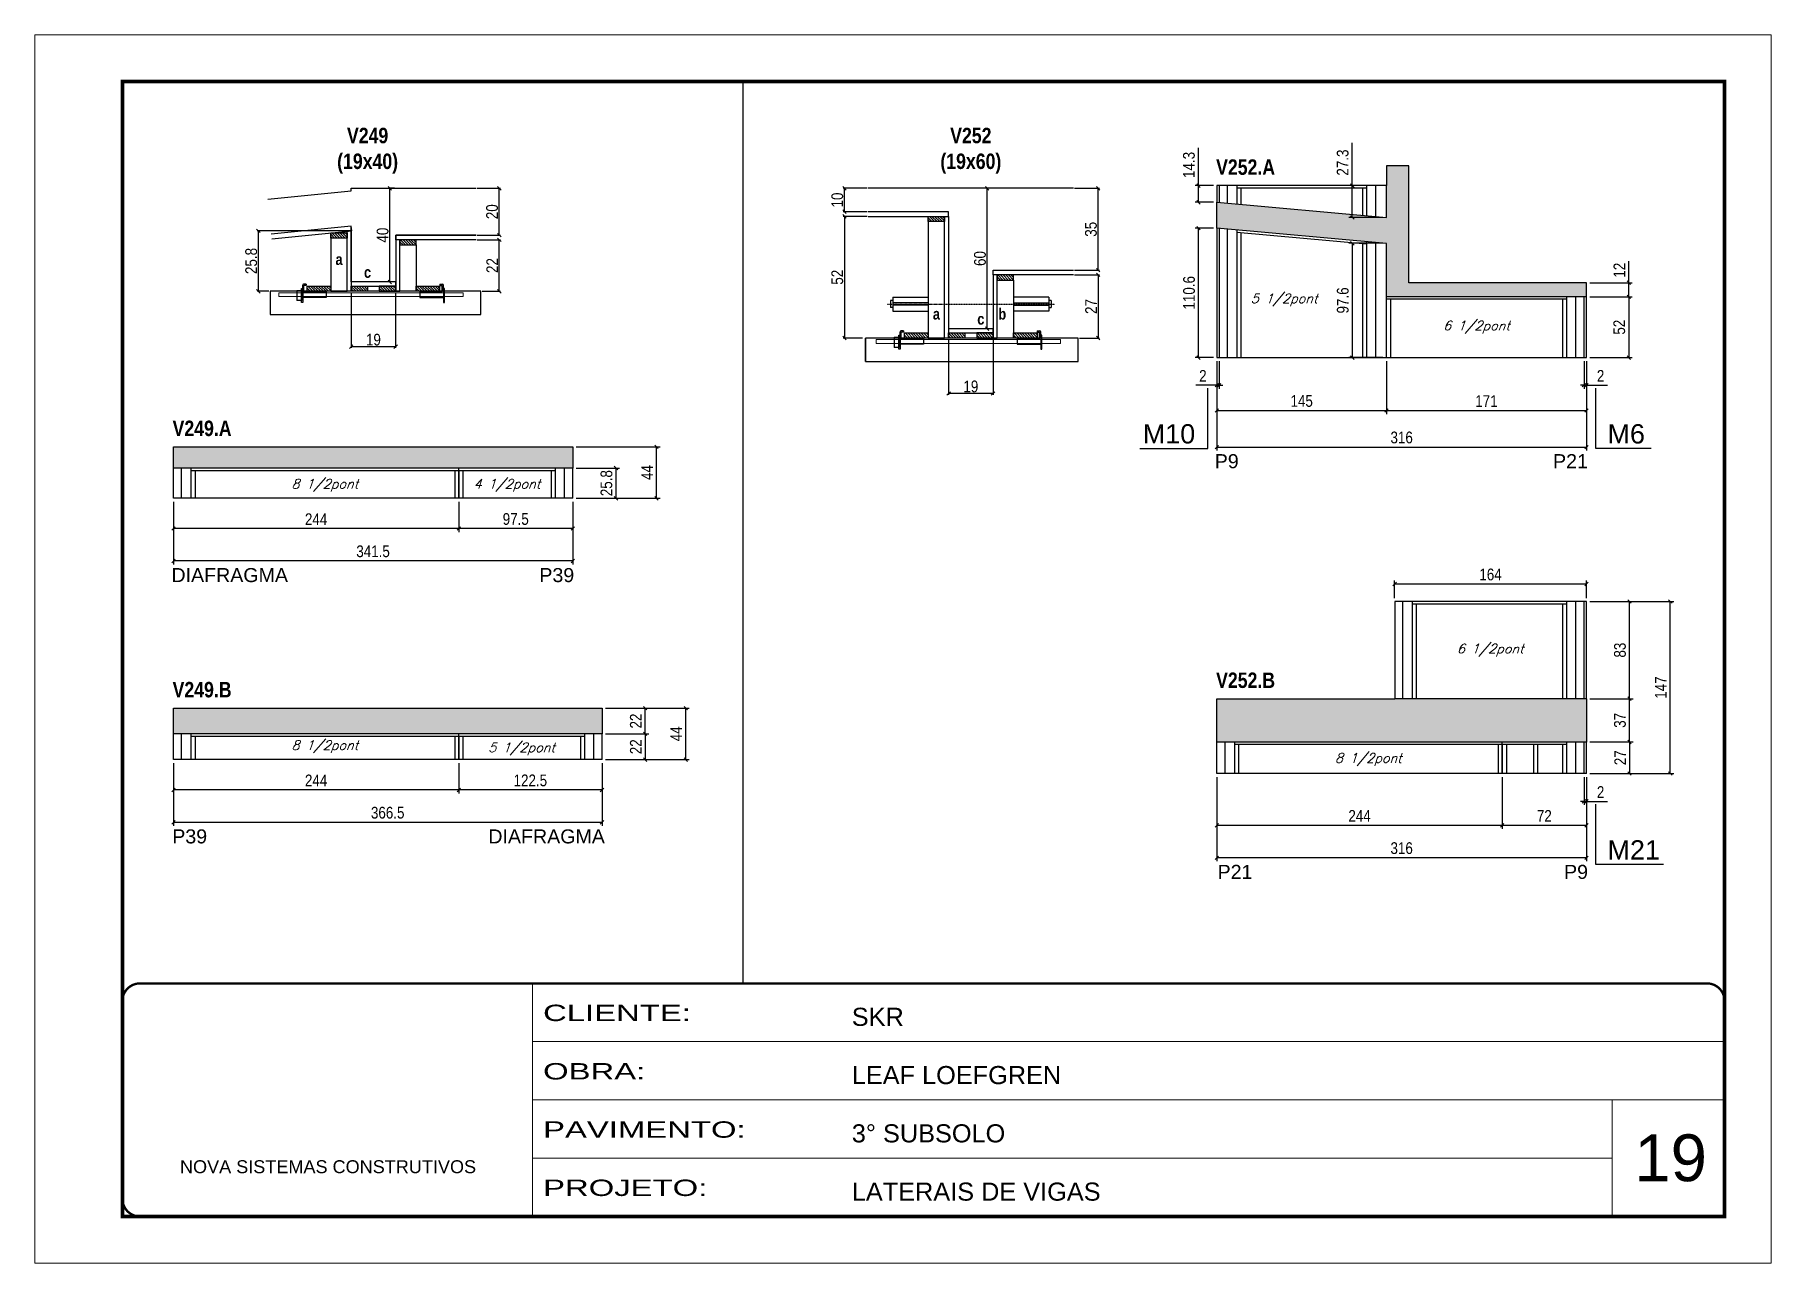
# Model space of a CAD drawing. Extents: x 3309 to 9590, y -2522 to 15424.
# Drawn here: x 6493 to 7978, y 8964 to 10014 of the extents above; entities that cross this region are included whole.
import ezdxf

# ---------------------------------------------------------------- set-up
doc = ezdxf.new("R2010")
doc.units = 0
for name, pattern in [('CONTINUO', [0]), ('DASHED', [0.75, 0.5, -0.25]), ('HIDDEN', [0.375, 0.25, -0.125])]:
    doc.linetypes.add(name, pattern=pattern)
for name, color, linetype in [('5', 5, 'Continuous'), ('barrote', 251, 'Continuous'), ('COTA', 241, 'Continuous'), ('detalhes', 4, 'Continuous'), ('NOMENCLATURA', 7, 'Continuous'), ('Painéis', 200, 'Continuous'), ('presilha', 1, 'Continuous'), ('SARR_2.2x10', 60, 'Continuous'), ('SARR_2.2x7', 40, 'Continuous'), ('SARR_3.5x7', 81, 'Continuous'), ('TENSOR', 3, 'Continuous'), ('texto', 7, 'Continuous')]:
    doc.layers.add(name, color=color, linetype=linetype)
for name, color, linetype, lineweight in [('CARIMBO', 255, 'Continuous', 9), ('CONCRETO', 251, 'Continuous', 25), ('Folhas', 255, 'Continuous', 9), ('SARRAFO DE PRESSAO', 251, 'DASHED', 9), ('SCO-___-LAJ', 2, 'Continuous', 0)]:
    doc.layers.add(name, color=color, linetype=linetype, lineweight=lineweight)
doc.styles.add('ARIAL', font='arial.ttf')
doc.styles.add('COTA TECNICA', font='techl___.ttf', dxfattribs={"height": 10})
doc.styles.add('COTA TECNICA 2X', font='techl___.ttf', dxfattribs={"height": 10})
doc.styles.add('Romans', font='romans.shx')
doc.styles.get("Standard").update_dxf_attribs({"font": 'arial.ttf'})
doc.styles.add('TECNICA', font='techb___.ttf', dxfattribs={"height": 10})
doc.styles.add('Tecnologia', font='')
doc.styles.get('Tecnologia').set_extended_font_data('Forgotten Futurist')
doc.dimstyles.new('PAINEL', dxfattribs={"dimtxt": 10, "dimasz": 3, "dimexe": 3, "dimexo": 3, "dimgap": 3, "dimtad": 1, "dimdec": 1, "dimzin": 12, "dimdsep": 46, "dimtxsty": 'COTA TECNICA', "dimblk1": 'OBLIQUE', "dimblk2": 'OBLIQUE', "dimsah": 1, "dimcen": 0.9, "dimclrd": 4, "dimclre": 4, "dimclrt": 240, "dimadec": 1, "dimazin": 3, "dimtfac": 1, "dimtdec": 1, "dimtmove": 0, "dimatfit": 3, "dimfxl": 1, "dimtolj": 1, "dimtzin": 12, "dimarcsym": 0})
doc.dimstyles.new('SECAO', dxfattribs={"dimscale": 0.333333, "dimtxt": 5, "dimasz": 9, "dimexe": 3, "dimexo": 3, "dimgap": 3, "dimtad": 1, "dimdec": 1, "dimlfac": 0.5, "dimzin": 12, "dimdsep": 46, "dimtxsty": 'COTA TECNICA 2X', "dimblk1": 'OBLIQUE', "dimblk2": 'OBLIQUE', "dimsah": 1, "dimcen": 0.9, "dimclrd": 4, "dimclre": 4, "dimclrt": 240, "dimadec": 1, "dimazin": 3, "dimtfac": 1, "dimtdec": 1, "dimtmove": 0, "dimatfit": 3, "dimfxl": 1, "dimtolj": 1, "dimtzin": 12, "dimarcsym": 0})
pattern_1 = [(135, (39999.0808, -113717.8474), (-1.122532015, -1.122532015), [])]
pattern_2 = [(135, (40509.9155, -113757.8474), (-1.122532015, -1.122532015), [])]

msp = doc.modelspace()

# ---------------------------------------------------------------- texts
at = {"layer": '5', "linetype": 'Continuous'}
for s, rotation, p in [('P9', 359.99996, (7501.95, 9643.09)), ('P21', 359.99996, (7791.25, 9643.09)), ('DIAFRAGMA', 359.99996, (6609.79, 9545.74)), ('P39', 359.99996, (6924.39, 9545.74)), ('P39', 359.99996, (6610.47, 9322.39)), ('DIAFRAGMA', 359.99996, (6880.79, 9322.39)), ('P21', 0.00004, (7504.38, 9292.08)), ('P9', 0.00004, (7800.66, 9292.08))]:
    msp.add_text(s, height=12, rotation=rotation, dxfattribs=at).set_placement(p)
at = {"layer": 'CARIMBO', "style": 'ARIAL'}
msp.add_text('19', height=40, dxfattribs=at).set_placement((7860.73, 9033.7))
at = {"layer": 'detalhes', "style": 'TECNICA'}
for s, p in [('a', (6750.07, 9816.76)), ('c', (6774.43, 9805.79)), ('a', (7260.9, 9770.12)), ('c', (7298.87, 9765.79)), ('b', (7316.88, 9770.11))]:
    msp.add_text(s, height=9.6, dxfattribs=at).set_placement(p)
at = {"layer": 'NOMENCLATURA', "style": 'TECNICA'}
for s, p in [('V252.A', (7503.12, 9893.83)), ('V249.A', (6610.76, 9670.56)), ('V249.B', (6610.76, 9447.21)), ('V252.B', (7503.12, 9455.25))]:
    msp.add_text(s, height=13.2, dxfattribs=at).set_placement(p)
at = {"layer": 'NOMENCLATURA', "linetype": 'Continuous'}
for s, p in [('M10', (7440.41, 9664.21)), ('M6', (7837.82, 9664.21)), ('M21', (7837.82, 9308.6))]:
    msp.add_text(s, height=16.5, dxfattribs=at).set_placement(p)
at = {"layer": 'NOMENCLATURA', "char_height": 13.2, "attachment_point": 2, "style": 'TECNICA'}
for s, insert in [('V249\\P(19x40)', (6777.54, 9934.02)), ('V252\\P(19x60)', (7293.38, 9934.02))]:
    msp.add_mtext_dynamic_manual_height_columns(s, width=300.2766, gutter_width=1, heights=[0], dxfattribs=dict(at, insert=insert))
at = {"layer": 'texto', "color": 2, "char_height": 8, "attachment_point": 5, "style": 'Romans'}
for s, insert in [('{\\Q19;\\C256;5 1/2pont}', (7561.32, 9786.86)), ('{\\Q19;\\C256;6 1/2pont}', (7725.84, 9763.64)), ('{\\Q19;\\C256;8 1/2pont}', (6740.98, 9628.38)), ('{\\Q19;\\C256;4 1/2pont}', (6896.73, 9628.38)), ('{\\Q19;\\C256;6 1/2pont}', (7737.59, 9487.56)), ('{\\Q19;\\C256;8 1/2pont}', (6740.98, 9405.03)), ('{\\Q19;\\C256;5 1/2pont}', (6909.23, 9403.13)), ('{\\Q19;\\C256;8 1/2pont}', (7633.34, 9394.06))]:
    msp.add_mtext(s, dxfattribs=dict(at, insert=insert))

# ---------------------------------------------------------------- blocks, each defined once
blk = doc.blocks.new('9999999999')
at = {"color": 30, "linetype": 'CONTINUO'}
for p, q in [((98564.6, 34230.2), (98564.6, 34429.4)), ((98564.6, 34379.6), (99584, 34379.6)), ((98564.6, 34329.8), (99488, 34329.8)), ((99584, 34329.8), (99488, 34329.8)), ((99488, 34329.8), (99488, 34230.2)), ((98564.6, 34280), (99488, 34280))]:
    blk.add_line(p, q, dxfattribs=at)
at = {"color": 30, "linetype": 'CONTINUO', "const_width": 2}
blk.add_lwpolyline([(99584, 34230.2), (99584, 34414.4, 0.414214), (99569, 34429.4), (98229, 34429.4, 0.414214), (98214, 34414.4), (98214, 34245.2, 0.414214), (98229, 34230.2), (99584, 34230.2)], format="xyb", dxfattribs=at)
at = {"layer": 'Folhas'}
blk.add_lwpolyline([(98139, 34190.2), (99624, 34190.2), (99624, 35240.2), (98139, 35240.2)], close=True, dxfattribs=at)
at = {"layer": 'Folhas', "color": 30, "const_width": 3}
blk.add_lwpolyline([(98214, 34230.2), (99584, 34230.2), (99584, 35200.2), (98214, 35200.2)], close=True, dxfattribs=at)
at = {"color": 7, "linetype": 'Continuous', "ltscale": 5, "style": 'ARIAL'}
for s, height, p in [('SKR', 15.48, (98837.7, 34393.1)), ('LEAF LOEFGREN', 15.483, (98837.7, 34343.3)), ('3° SUBSOLO', 15.48, (98837.7, 34293.5)), ('NOVA SISTEMAS CONSTRUTIVOS', 11.059, (98263.2, 34267.2)), ('LATERAIS DE VIGAS', 15.483, (98837.7, 34243.7))]:
    blk.add_text(s, height=height, dxfattribs=at).set_placement(p)
at = {"layer": 'Folhas', "color": 7, "style": 'Tecnologia', "width": 1.5}
for s, p in [('CLIENTE:', (98573.7, 34397.2)), ('OBRA:', (98573.7, 34347.3)), ('PAVIMENTO:', (98573.7, 34297.5)), ('PROJETO:', (98573.7, 34247.7))]:
    blk.add_text(s, height=14, dxfattribs=at).set_placement(p)
blk = doc.blocks.new('_Oblique')
at = {"color": 0, "linetype": 'ByBlock', "lineweight": -2}
blk.add_line((-0.5, -0.5), (0.5, 0.5), dxfattribs=at)
blk = doc.blocks.new('*D585')
at = {"layer": 'COTA', "color": 4, "lineweight": -2, "transparency": 16777216}
for p, q in [((6763.5, 9793.3), (6763.5, 9745.9)), ((6801.5, 9793.3), (6801.5, 9745.9)), ((6801.5, 9746.9), (6763.5, 9746.9))]:
    blk.add_line(p, q, dxfattribs=at)
at = {"layer": 'Defpoints', "color": 0, "transparency": 16777216}
for p in [(6763.5, 9794.3), (6801.5, 9794.3), (6763.5, 9746.9)]:
    blk.add_point(p, dxfattribs=at)
at = {"layer": 'COTA', "color": 4, "lineweight": -2, "transparency": 16777216, "xscale": 3, "yscale": 3, "zscale": 3, "rotation": 180}
blk.add_blockref('_Oblique', (6763.5, 9746.9), dxfattribs=at)
at = {"layer": 'COTA', "color": 4, "lineweight": -2, "transparency": 16777216, "xscale": 3, "yscale": 3, "zscale": 3}
blk.add_blockref('_Oblique', (6801.5, 9746.9), dxfattribs=at)
at = {"layer": 'COTA', "color": 240, "transparency": 16777216, "insert": (6782.5, 9752.9), "char_height": 10, "attachment_point": 5, "style": 'COTA TECNICA 2X'}
blk.add_mtext('\\A1;19', dxfattribs=at)
blk = doc.blocks.new('PRESILHA METÁLICA 1')
at = {"layer": 'presilha'}
for p, q in [((0, 13), (6, 13)), ((0, 13), (0, 0)), ((6, 0), (0, 0)), ((6, 15.5), (7.5, 15.5)), ((6, -2.5), (6, 15.5)), ((6, 13), (6, 0)), ((7.5, 10.6), (7.5, 19.9)), ((7.5, 15.5), (7.5, -2.5)), ((37.5, 4.1), (7.5, 4.1)), ((12, 21), (8.6, 21)), ((9, 11.6), (9, 18.9)), ((12, 19.5), (9.6, 19.5)), ((37.5, 11), (9.6, 11)), ((12, 21), (12, 19.5)), ((37.5, 11), (37.5, 4.1)), ((7.5, -2.5), (6, -2.5))]:
    blk.add_line(p, q, dxfattribs=at)
for centre, radius, start, end in [((8.6, 19.9), 1.14, 90, 180), ((9.6, 18.9), 0.57, 90, 180), ((9.6, 11.6), 0.57, 180, 270)]:
    blk.add_arc(centre, radius, start, end, dxfattribs=at)
blk = doc.blocks.new('PRESILHA METÁLICA 2')
at = {"layer": 'presilha'}
for p, q in [((-5.2, 23.5), (-5.2, 22)), ((-5.2, 23.5), (-1.9, 23.5)), ((-0.8, 14.6), (-0.8, 22.4)), ((-30.8, 13.5), (-30.8, 6.6)), ((-30.8, 13.5), (-2.8, 13.5)), ((-30.8, 6.6), (-0.8, 6.6)), ((-5.2, 22), (-2.8, 22)), ((-2.2, 14.1), (-2.2, 21.4)), ((0.8, 18), (-0.8, 18)), ((-0.8, 18), (-0.8, 0)), ((-0.8, 0), (0.8, 0)), ((0.8, 0), (0.8, 18))]:
    blk.add_line(p, q, dxfattribs=at)
for centre, radius, start, end in [((-1.9, 22.4), 1.14, 0, 90), ((-2.8, 21.4), 0.57, 0, 90), ((-2.8, 14.1), 0.57, 270, 0)]:
    blk.add_arc(centre, radius, start, end, dxfattribs=at)
blk = doc.blocks.new('*D586')
at = {"layer": 'COTA', "color": 4, "lineweight": -2, "transparency": 16777216}
for p, q in [((6800.5, 9882.3), (6795.5, 9882.3)), ((6796.5, 9802.3), (6796.5, 9882.3)), ((6800.5, 9802.3), (6795.5, 9802.3))]:
    blk.add_line(p, q, dxfattribs=at)
at = {"layer": 'Defpoints', "color": 0, "transparency": 16777216}
for p in [(6796.5, 9882.3), (6801.5, 9882.3), (6801.5, 9802.3)]:
    blk.add_point(p, dxfattribs=at)
at = {"layer": 'COTA', "color": 4, "lineweight": -2, "transparency": 16777216, "xscale": 3, "yscale": 3, "zscale": 3}
for p, rotation in [((6796.5, 9882.3), 90), ((6796.5, 9802.3), 270)]:
    blk.add_blockref('_Oblique', p, dxfattribs=dict(at, rotation=rotation))
at = {"layer": 'COTA', "color": 240, "transparency": 16777216, "insert": (6790.4, 9842.3), "char_height": 10, "attachment_point": 5, "rotation": 90, "style": 'COTA TECNICA 2X'}
blk.add_mtext('\\A1;40', dxfattribs=at)
blk = doc.blocks.new('*D587')
at = {"layer": 'COTA', "color": 4, "lineweight": -2, "transparency": 16777216}
for p, q in [((6871.2, 9838.3), (6891.1, 9838.3)), ((6890.1, 9794.3), (6890.1, 9838.3)), ((6875.4, 9794.3), (6891.1, 9794.3))]:
    blk.add_line(p, q, dxfattribs=at)
at = {"layer": 'Defpoints', "color": 0, "transparency": 16777216}
for p in [(6870.2, 9838.3), (6890.1, 9838.3), (6874.4, 9794.3)]:
    blk.add_point(p, dxfattribs=at)
at = {"layer": 'COTA', "color": 4, "lineweight": -2, "transparency": 16777216, "xscale": 3, "yscale": 3, "zscale": 3}
for p, rotation in [((6890.1, 9838.3), 90), ((6890.1, 9794.3), 270)]:
    blk.add_blockref('_Oblique', p, dxfattribs=dict(at, rotation=rotation))
at = {"layer": 'COTA', "color": 240, "transparency": 16777216, "insert": (6884.1, 9816.3), "char_height": 10, "attachment_point": 5, "rotation": 90, "style": 'COTA TECNICA 2X'}
blk.add_mtext('\\A1;22', dxfattribs=at)
blk = doc.blocks.new('*D588')
at = {"layer": 'COTA', "color": 4, "lineweight": -2, "transparency": 16777216}
for p, q in [((6871.2, 9882.3), (6891.1, 9882.3)), ((6890.1, 9842.3), (6890.1, 9882.3)), ((6871.2, 9842.3), (6891.1, 9842.3))]:
    blk.add_line(p, q, dxfattribs=at)
at = {"layer": 'Defpoints', "color": 0, "transparency": 16777216}
for p in [(6870.2, 9882.3), (6890.1, 9882.3), (6870.2, 9842.3)]:
    blk.add_point(p, dxfattribs=at)
at = {"layer": 'COTA', "color": 4, "lineweight": -2, "transparency": 16777216, "xscale": 3, "yscale": 3, "zscale": 3}
for p, rotation in [((6890.1, 9882.3), 90), ((6890.1, 9842.3), 270)]:
    blk.add_blockref('_Oblique', p, dxfattribs=dict(at, rotation=rotation))
at = {"layer": 'COTA', "color": 240, "transparency": 16777216, "insert": (6884, 9862.3), "char_height": 10, "attachment_point": 5, "rotation": 90, "style": 'COTA TECNICA 2X'}
blk.add_mtext('\\A1;20', dxfattribs=at)
blk = doc.blocks.new('*D589')
at = {"layer": 'COTA', "color": 4, "lineweight": -2, "transparency": 16777216}
for p, q in [((6762.5, 9846), (6683.1, 9846)), ((6684.1, 9794.3), (6684.1, 9846)), ((6693.1, 9794.3), (6683.1, 9794.3))]:
    blk.add_line(p, q, dxfattribs=at)
at = {"layer": 'Defpoints', "color": 0, "transparency": 16777216}
for p in [(6684.1, 9846), (6763.5, 9846), (6694.1, 9794.3)]:
    blk.add_point(p, dxfattribs=at)
at = {"layer": 'COTA', "color": 4, "lineweight": -2, "transparency": 16777216, "xscale": 3, "yscale": 3, "zscale": 3}
for p, rotation in [((6684.1, 9846), 90), ((6684.1, 9794.3), 270)]:
    blk.add_blockref('_Oblique', p, dxfattribs=dict(at, rotation=rotation))
at = {"layer": 'COTA', "color": 240, "transparency": 16777216, "insert": (6678, 9820.2), "char_height": 10, "attachment_point": 5, "rotation": 90, "style": 'COTA TECNICA 2X'}
blk.add_mtext('\\A1;25.8', dxfattribs=at)
blk = doc.blocks.new('*D590')
at = {"layer": 'COTA', "color": 4, "linetype": 'ByBlock', "lineweight": -2, "transparency": 16777216}
for p, q in [((6855.5, 9614.4), (6855.5, 9588.5)), ((6953, 9614.4), (6953, 9588.5)), ((6953, 9591.5), (6855.5, 9591.5))]:
    blk.add_line(p, q, dxfattribs=at)
at = {"layer": 'Defpoints', "color": 0, "linetype": 'ByBlock', "transparency": 16777216}
for p in [(6855.5, 9617.4), (6953, 9617.4), (6855.5, 9591.5)]:
    blk.add_point(p, dxfattribs=at)
at = {"layer": 'COTA', "color": 4, "linetype": 'ByBlock', "lineweight": -2, "transparency": 16777216, "xscale": 3, "yscale": 3, "zscale": 3, "rotation": 180}
blk.add_blockref('_Oblique', (6855.5, 9591.5), dxfattribs=at)
at = {"layer": 'COTA', "color": 4, "linetype": 'ByBlock', "lineweight": -2, "transparency": 16777216, "xscale": 3, "yscale": 3, "zscale": 3}
blk.add_blockref('_Oblique', (6953, 9591.5), dxfattribs=at)
at = {"layer": 'COTA', "color": 240, "linetype": 'ByBlock', "transparency": 16777216, "insert": (6904.2, 9599.6), "char_height": 10, "attachment_point": 5, "style": 'COTA TECNICA'}
blk.add_mtext('\\A1;97.5', dxfattribs=at)
blk = doc.blocks.new('*D591')
at = {"layer": 'COTA', "color": 4, "linetype": 'ByBlock', "lineweight": -2, "transparency": 16777216}
for p, q in [((6611.5, 9614.4), (6611.5, 9588.5)), ((6855.5, 9614.4), (6855.5, 9588.5)), ((6855.5, 9591.5), (6611.5, 9591.5))]:
    blk.add_line(p, q, dxfattribs=at)
at = {"layer": 'Defpoints', "color": 0, "linetype": 'ByBlock', "transparency": 16777216}
for p in [(6611.5, 9617.4), (6855.5, 9617.4), (6611.5, 9591.5)]:
    blk.add_point(p, dxfattribs=at)
at = {"layer": 'COTA', "color": 4, "linetype": 'ByBlock', "lineweight": -2, "transparency": 16777216, "xscale": 3, "yscale": 3, "zscale": 3, "rotation": 180}
blk.add_blockref('_Oblique', (6611.5, 9591.5), dxfattribs=at)
at = {"layer": 'COTA', "color": 4, "linetype": 'ByBlock', "lineweight": -2, "transparency": 16777216, "xscale": 3, "yscale": 3, "zscale": 3}
blk.add_blockref('_Oblique', (6855.5, 9591.5), dxfattribs=at)
at = {"layer": 'COTA', "color": 240, "linetype": 'ByBlock', "transparency": 16777216, "insert": (6733.5, 9599.5), "char_height": 10, "attachment_point": 5, "style": 'COTA TECNICA'}
blk.add_mtext('\\A1;244', dxfattribs=at)
blk = doc.blocks.new('*D592')
at = {"layer": 'COTA', "color": 4, "linetype": 'ByBlock', "lineweight": -2, "transparency": 16777216}
for p, q in [((6611.5, 9614.4), (6611.5, 9560.8)), ((6953, 9614.4), (6953, 9560.8)), ((6953, 9563.8), (6611.5, 9563.8))]:
    blk.add_line(p, q, dxfattribs=at)
at = {"layer": 'Defpoints', "color": 0, "linetype": 'ByBlock', "transparency": 16777216}
for p in [(6611.5, 9617.4), (6953, 9617.4), (6611.5, 9563.8)]:
    blk.add_point(p, dxfattribs=at)
at = {"layer": 'COTA', "color": 4, "linetype": 'ByBlock', "lineweight": -2, "transparency": 16777216, "xscale": 3, "yscale": 3, "zscale": 3, "rotation": 180}
blk.add_blockref('_Oblique', (6611.5, 9563.8), dxfattribs=at)
at = {"layer": 'COTA', "color": 4, "linetype": 'ByBlock', "lineweight": -2, "transparency": 16777216, "xscale": 3, "yscale": 3, "zscale": 3}
blk.add_blockref('_Oblique', (6953, 9563.8), dxfattribs=at)
at = {"layer": 'COTA', "color": 240, "linetype": 'ByBlock', "transparency": 16777216, "insert": (6782.2, 9572), "char_height": 10, "attachment_point": 5, "style": 'COTA TECNICA'}
blk.add_mtext('\\A1;341.5', dxfattribs=at)
blk = doc.blocks.new('*D593')
at = {"layer": 'COTA', "color": 4, "lineweight": -2, "transparency": 16777216}
for p, q in [((6956, 9643.2), (6992.9, 9643.2)), ((6989.9, 9643.2), (6989.9, 9617.4)), ((6956, 9617.4), (6992.9, 9617.4))]:
    blk.add_line(p, q, dxfattribs=at)
at = {"layer": 'Defpoints', "color": 0, "transparency": 16777216}
for p in [(6953, 9643.2), (6953, 9617.4), (6989.9, 9617.4)]:
    blk.add_point(p, dxfattribs=at)
at = {"layer": 'COTA', "color": 4, "lineweight": -2, "transparency": 16777216, "xscale": 3, "yscale": 3, "zscale": 3}
for p, rotation in [((6989.9, 9643.2), 90), ((6989.9, 9617.4), 270)]:
    blk.add_blockref('_Oblique', p, dxfattribs=dict(at, rotation=rotation))
at = {"layer": 'COTA', "color": 240, "transparency": 16777216, "insert": (6981.8, 9630.3), "char_height": 10, "attachment_point": 5, "rotation": 90, "style": 'COTA TECNICA'}
blk.add_mtext('\\A1;25.8', dxfattribs=at)
blk = doc.blocks.new('*D594')
at = {"layer": 'COTA', "color": 4, "lineweight": -2, "transparency": 16777216}
for p, q in [((6956, 9661.4), (7027.6, 9661.4)), ((7024.6, 9617.4), (7024.6, 9661.4)), ((6956, 9617.4), (7027.6, 9617.4))]:
    blk.add_line(p, q, dxfattribs=at)
at = {"layer": 'Defpoints', "color": 0, "transparency": 16777216}
for p in [(6953, 9661.4), (7024.6, 9661.4), (6953, 9617.4)]:
    blk.add_point(p, dxfattribs=at)
at = {"layer": 'COTA', "color": 4, "lineweight": -2, "transparency": 16777216, "xscale": 3, "yscale": 3, "zscale": 3}
for p, rotation in [((7024.6, 9661.4), 90), ((7024.6, 9617.4), 270)]:
    blk.add_blockref('_Oblique', p, dxfattribs=dict(at, rotation=rotation))
at = {"layer": 'COTA', "color": 240, "transparency": 16777216, "insert": (7016.5, 9639.4), "char_height": 10, "attachment_point": 5, "rotation": 90, "style": 'COTA TECNICA'}
blk.add_mtext('\\A1;44', dxfattribs=at)
blk = doc.blocks.new('*D595')
at = {"layer": 'COTA', "color": 4, "linetype": 'ByBlock', "lineweight": -2, "transparency": 16777216}
for p, q in [((6855.5, 9391), (6855.5, 9365.1)), ((6978, 9391), (6978, 9365.1)), ((6978, 9368.1), (6855.5, 9368.1))]:
    blk.add_line(p, q, dxfattribs=at)
at = {"layer": 'Defpoints', "color": 0, "linetype": 'ByBlock', "transparency": 16777216}
for p in [(6855.5, 9394), (6978, 9394), (6855.5, 9368.1)]:
    blk.add_point(p, dxfattribs=at)
at = {"layer": 'COTA', "color": 4, "linetype": 'ByBlock', "lineweight": -2, "transparency": 16777216, "xscale": 3, "yscale": 3, "zscale": 3, "rotation": 180}
blk.add_blockref('_Oblique', (6855.5, 9368.1), dxfattribs=at)
at = {"layer": 'COTA', "color": 4, "linetype": 'ByBlock', "lineweight": -2, "transparency": 16777216, "xscale": 3, "yscale": 3, "zscale": 3}
blk.add_blockref('_Oblique', (6978, 9368.1), dxfattribs=at)
at = {"layer": 'COTA', "color": 240, "linetype": 'ByBlock', "transparency": 16777216, "insert": (6916.7, 9376.2), "char_height": 10, "attachment_point": 5, "style": 'COTA TECNICA'}
blk.add_mtext('\\A1;122.5', dxfattribs=at)
blk = doc.blocks.new('*D596')
at = {"layer": 'COTA', "color": 4, "linetype": 'ByBlock', "lineweight": -2, "transparency": 16777216}
for p, q in [((6611.5, 9391), (6611.5, 9365.1)), ((6855.5, 9391), (6855.5, 9365.1)), ((6855.5, 9368.1), (6611.5, 9368.1))]:
    blk.add_line(p, q, dxfattribs=at)
at = {"layer": 'Defpoints', "color": 0, "linetype": 'ByBlock', "transparency": 16777216}
for p in [(6611.5, 9394), (6855.5, 9394), (6611.5, 9368.1)]:
    blk.add_point(p, dxfattribs=at)
at = {"layer": 'COTA', "color": 4, "linetype": 'ByBlock', "lineweight": -2, "transparency": 16777216, "xscale": 3, "yscale": 3, "zscale": 3, "rotation": 180}
blk.add_blockref('_Oblique', (6611.5, 9368.1), dxfattribs=at)
at = {"layer": 'COTA', "color": 4, "linetype": 'ByBlock', "lineweight": -2, "transparency": 16777216, "xscale": 3, "yscale": 3, "zscale": 3}
blk.add_blockref('_Oblique', (6855.5, 9368.1), dxfattribs=at)
at = {"layer": 'COTA', "color": 240, "linetype": 'ByBlock', "transparency": 16777216, "insert": (6733.5, 9376.2), "char_height": 10, "attachment_point": 5, "style": 'COTA TECNICA'}
blk.add_mtext('\\A1;244', dxfattribs=at)
blk = doc.blocks.new('*D597')
at = {"layer": 'COTA', "color": 4, "linetype": 'ByBlock', "lineweight": -2, "transparency": 16777216}
for p, q in [((6611.5, 9391), (6611.5, 9337.4)), ((6978, 9391), (6978, 9337.4)), ((6978, 9340.4), (6611.5, 9340.4))]:
    blk.add_line(p, q, dxfattribs=at)
at = {"layer": 'Defpoints', "color": 0, "linetype": 'ByBlock', "transparency": 16777216}
for p in [(6611.5, 9394), (6978, 9394), (6611.5, 9340.4)]:
    blk.add_point(p, dxfattribs=at)
at = {"layer": 'COTA', "color": 4, "linetype": 'ByBlock', "lineweight": -2, "transparency": 16777216, "xscale": 3, "yscale": 3, "zscale": 3, "rotation": 180}
blk.add_blockref('_Oblique', (6611.5, 9340.4), dxfattribs=at)
at = {"layer": 'COTA', "color": 4, "linetype": 'ByBlock', "lineweight": -2, "transparency": 16777216, "xscale": 3, "yscale": 3, "zscale": 3}
blk.add_blockref('_Oblique', (6978, 9340.4), dxfattribs=at)
at = {"layer": 'COTA', "color": 240, "linetype": 'ByBlock', "transparency": 16777216, "insert": (6794.7, 9348.6), "char_height": 10, "attachment_point": 5, "style": 'COTA TECNICA'}
blk.add_mtext('\\A1;366.5', dxfattribs=at)
blk = doc.blocks.new('*D598')
at = {"layer": 'COTA', "color": 4, "lineweight": -2, "transparency": 16777216}
for p, q in [((6981, 9416), (7017.9, 9416)), ((7014.9, 9416), (7014.9, 9394)), ((6981, 9394), (7017.9, 9394))]:
    blk.add_line(p, q, dxfattribs=at)
at = {"layer": 'Defpoints', "color": 0, "transparency": 16777216}
for p in [(6978, 9416), (6978, 9394), (7014.9, 9394)]:
    blk.add_point(p, dxfattribs=at)
at = {"layer": 'COTA', "color": 4, "lineweight": -2, "transparency": 16777216, "xscale": 3, "yscale": 3, "zscale": 3}
for p, rotation in [((7014.9, 9416), 90), ((7014.9, 9394), 270)]:
    blk.add_blockref('_Oblique', p, dxfattribs=dict(at, rotation=rotation))
at = {"layer": 'COTA', "color": 240, "transparency": 16777216, "insert": (7006.9, 9405), "char_height": 10, "attachment_point": 5, "rotation": 90, "style": 'COTA TECNICA'}
blk.add_mtext('\\A1;22', dxfattribs=at)
blk = doc.blocks.new('*D599')
at = {"layer": 'COTA', "color": 4, "lineweight": -2, "transparency": 16777216}
for p, q in [((6981, 9438), (7017.9, 9438)), ((7014.9, 9416), (7014.9, 9438)), ((6981, 9416), (7017.9, 9416))]:
    blk.add_line(p, q, dxfattribs=at)
at = {"layer": 'Defpoints', "color": 0, "transparency": 16777216}
for p in [(6978, 9438), (7014.9, 9438), (6978, 9416)]:
    blk.add_point(p, dxfattribs=at)
at = {"layer": 'COTA', "color": 4, "lineweight": -2, "transparency": 16777216, "xscale": 3, "yscale": 3, "zscale": 3}
for p, rotation in [((7014.9, 9438), 90), ((7014.9, 9416), 270)]:
    blk.add_blockref('_Oblique', p, dxfattribs=dict(at, rotation=rotation))
at = {"layer": 'COTA', "color": 240, "transparency": 16777216, "insert": (7006.9, 9427), "char_height": 10, "attachment_point": 5, "rotation": 90, "style": 'COTA TECNICA'}
blk.add_mtext('\\A1;22', dxfattribs=at)
blk = doc.blocks.new('*D600')
at = {"layer": 'COTA', "color": 4, "lineweight": -2, "transparency": 16777216}
for p, q in [((6981, 9438), (7052.6, 9438)), ((7049.6, 9394), (7049.6, 9438)), ((6981, 9394), (7052.6, 9394))]:
    blk.add_line(p, q, dxfattribs=at)
at = {"layer": 'Defpoints', "color": 0, "transparency": 16777216}
for p in [(6978, 9438), (7049.6, 9438), (6978, 9394)]:
    blk.add_point(p, dxfattribs=at)
at = {"layer": 'COTA', "color": 4, "lineweight": -2, "transparency": 16777216, "xscale": 3, "yscale": 3, "zscale": 3}
for p, rotation in [((7049.6, 9438), 90), ((7049.6, 9394), 270)]:
    blk.add_blockref('_Oblique', p, dxfattribs=dict(at, rotation=rotation))
at = {"layer": 'COTA', "color": 240, "transparency": 16777216, "insert": (7041.5, 9416), "char_height": 10, "attachment_point": 5, "rotation": 90, "style": 'COTA TECNICA'}
blk.add_mtext('\\A1;44', dxfattribs=at)
blk = doc.blocks.new('*D672')
at = {"layer": 'COTA', "color": 4, "lineweight": -2, "transparency": 16777216}
for p, q in [((7500.8, 9848.3), (7485.1, 9848.3)), ((7488.1, 9737.6), (7488.1, 9848.3)), ((7500.8, 9737.6), (7485.1, 9737.6))]:
    blk.add_line(p, q, dxfattribs=at)
at = {"layer": 'Defpoints', "color": 0, "transparency": 16777216}
for p in [(7488.1, 9848.3), (7503.8, 9848.3), (7503.8, 9737.6)]:
    blk.add_point(p, dxfattribs=at)
at = {"layer": 'COTA', "color": 4, "lineweight": -2, "transparency": 16777216, "xscale": 3, "yscale": 3, "zscale": 3}
for p, rotation in [((7488.1, 9848.3), 90), ((7488.1, 9737.6), 270)]:
    blk.add_blockref('_Oblique', p, dxfattribs=dict(at, rotation=rotation))
at = {"layer": 'COTA', "color": 240, "transparency": 16777216, "insert": (7480, 9793), "char_height": 10, "attachment_point": 5, "rotation": 90, "style": 'COTA TECNICA'}
blk.add_mtext('\\A1;110.6', dxfattribs=at)
blk = doc.blocks.new('*D676')
at = {"layer": 'COTA', "color": 4, "lineweight": -2, "transparency": 16777216}
for p, q in [((7503.8, 9734.6), (7503.8, 9689.4)), ((7648.8, 9734.6), (7648.8, 9689.4)), ((7503.8, 9692.4), (7648.8, 9692.4))]:
    blk.add_line(p, q, dxfattribs=at)
at = {"layer": 'Defpoints', "color": 0, "transparency": 16777216}
for p in [(7503.8, 9737.6), (7648.8, 9737.6), (7648.8, 9692.4)]:
    blk.add_point(p, dxfattribs=at)
at = {"layer": 'COTA', "color": 4, "lineweight": -2, "transparency": 16777216, "xscale": 3, "yscale": 3, "zscale": 3, "rotation": 180}
blk.add_blockref('_Oblique', (7503.8, 9692.4), dxfattribs=at)
at = {"layer": 'COTA', "color": 4, "lineweight": -2, "transparency": 16777216, "xscale": 3, "yscale": 3, "zscale": 3}
blk.add_blockref('_Oblique', (7648.8, 9692.4), dxfattribs=at)
at = {"layer": 'COTA', "color": 240, "transparency": 16777216, "insert": (7576.3, 9700.5), "char_height": 10, "attachment_point": 5, "style": 'COTA TECNICA'}
blk.add_mtext('\\A1;145', dxfattribs=at)
blk = doc.blocks.new('*D677')
at = {"layer": 'COTA', "color": 4, "lineweight": -2, "transparency": 16777216}
for p, q in [((7648.8, 9734.6), (7648.8, 9689.4)), ((7819.8, 9734.6), (7819.8, 9689.4)), ((7648.8, 9692.4), (7819.8, 9692.4))]:
    blk.add_line(p, q, dxfattribs=at)
at = {"layer": 'Defpoints', "color": 0, "transparency": 16777216}
for p in [(7648.8, 9737.6), (7819.8, 9737.6), (7819.8, 9692.4)]:
    blk.add_point(p, dxfattribs=at)
at = {"layer": 'COTA', "color": 4, "lineweight": -2, "transparency": 16777216, "xscale": 3, "yscale": 3, "zscale": 3, "rotation": 180}
blk.add_blockref('_Oblique', (7648.8, 9692.4), dxfattribs=at)
at = {"layer": 'COTA', "color": 4, "lineweight": -2, "transparency": 16777216, "xscale": 3, "yscale": 3, "zscale": 3}
blk.add_blockref('_Oblique', (7819.8, 9692.4), dxfattribs=at)
at = {"layer": 'COTA', "color": 240, "transparency": 16777216, "insert": (7734.3, 9700.5), "char_height": 10, "attachment_point": 5, "style": 'COTA TECNICA'}
blk.add_mtext('\\A1;171', dxfattribs=at)
blk = doc.blocks.new('*D678')
at = {"layer": 'COTA', "color": 4, "lineweight": -2, "transparency": 16777216}
for p, q in [((7503.8, 9734.6), (7503.8, 9711)), ((7505.8, 9734.6), (7505.8, 9711)), ((7503.8, 9714), (7485.7, 9714)), ((7505.8, 9714), (7503.8, 9714)), ((7505.8, 9714), (7508.8, 9714))]:
    blk.add_line(p, q, dxfattribs=at)
at = {"layer": 'Defpoints', "color": 0, "transparency": 16777216}
for p in [(7503.8, 9737.6), (7505.8, 9737.6), (7503.8, 9714)]:
    blk.add_point(p, dxfattribs=at)
at = {"layer": 'COTA', "color": 4, "lineweight": -2, "transparency": 16777216, "xscale": 3, "yscale": 3, "zscale": 3}
blk.add_blockref('_Oblique', (7503.8, 9714), dxfattribs=at)
at = {"layer": 'COTA', "color": 4, "lineweight": -2, "transparency": 16777216, "xscale": 3, "yscale": 3, "zscale": 3, "rotation": 180}
blk.add_blockref('_Oblique', (7505.8, 9714), dxfattribs=at)
at = {"layer": 'COTA', "color": 240, "transparency": 16777216, "insert": (7491.8, 9722), "char_height": 10, "attachment_point": 5, "style": 'COTA TECNICA'}
blk.add_mtext('\\A1;2', dxfattribs=at)
blk = doc.blocks.new('*D679')
at = {"layer": 'COTA', "color": 4, "lineweight": -2, "transparency": 16777216}
for p, q in [((7817.8, 9734.6), (7817.8, 9711)), ((7819.8, 9734.6), (7819.8, 9711)), ((7817.8, 9714), (7814.8, 9714)), ((7817.8, 9714), (7819.8, 9714)), ((7819.8, 9714), (7837.9, 9714))]:
    blk.add_line(p, q, dxfattribs=at)
at = {"layer": 'Defpoints', "color": 0, "transparency": 16777216}
for p in [(7817.8, 9737.6), (7819.8, 9737.6), (7819.8, 9714)]:
    blk.add_point(p, dxfattribs=at)
at = {"layer": 'COTA', "color": 4, "lineweight": -2, "transparency": 16777216, "xscale": 3, "yscale": 3, "zscale": 3}
blk.add_blockref('_Oblique', (7817.8, 9714), dxfattribs=at)
at = {"layer": 'COTA', "color": 4, "lineweight": -2, "transparency": 16777216, "xscale": 3, "yscale": 3, "zscale": 3, "rotation": 180}
blk.add_blockref('_Oblique', (7819.8, 9714), dxfattribs=at)
at = {"layer": 'COTA', "color": 240, "transparency": 16777216, "insert": (7831.9, 9722), "char_height": 10, "attachment_point": 5, "style": 'COTA TECNICA'}
blk.add_mtext('\\A1;2', dxfattribs=at)
blk = doc.blocks.new('*D681')
at = {"layer": 'COTA', "color": 4, "linetype": 'ByBlock', "lineweight": -2, "transparency": 16777216}
for p, q in [((7747.8, 9379.1), (7747.8, 9334.8)), ((7819.8, 9379.1), (7819.8, 9334.8)), ((7819.8, 9337.8), (7747.8, 9337.8))]:
    blk.add_line(p, q, dxfattribs=at)
at = {"layer": 'Defpoints', "color": 0, "linetype": 'ByBlock', "transparency": 16777216}
for p in [(7747.8, 9382.1), (7819.8, 9382.1), (7747.8, 9337.8)]:
    blk.add_point(p, dxfattribs=at)
at = {"layer": 'COTA', "color": 4, "linetype": 'ByBlock', "lineweight": -2, "transparency": 16777216, "xscale": 3, "yscale": 3, "zscale": 3, "rotation": 180}
blk.add_blockref('_Oblique', (7747.8, 9337.8), dxfattribs=at)
at = {"layer": 'COTA', "color": 4, "linetype": 'ByBlock', "lineweight": -2, "transparency": 16777216, "xscale": 3, "yscale": 3, "zscale": 3}
blk.add_blockref('_Oblique', (7819.8, 9337.8), dxfattribs=at)
at = {"layer": 'COTA', "color": 240, "linetype": 'ByBlock', "transparency": 16777216, "insert": (7783.8, 9345.9), "char_height": 10, "attachment_point": 5, "style": 'COTA TECNICA'}
blk.add_mtext('\\A1;72', dxfattribs=at)
blk = doc.blocks.new('*D682')
at = {"layer": 'COTA', "color": 4, "linetype": 'ByBlock', "lineweight": -2, "transparency": 16777216}
for p, q in [((7503.8, 9379.1), (7503.8, 9334.8)), ((7747.8, 9379.1), (7747.8, 9334.8)), ((7747.8, 9337.8), (7503.8, 9337.8))]:
    blk.add_line(p, q, dxfattribs=at)
at = {"layer": 'Defpoints', "color": 0, "linetype": 'ByBlock', "transparency": 16777216}
for p in [(7503.8, 9382.1), (7747.8, 9382.1), (7503.8, 9337.8)]:
    blk.add_point(p, dxfattribs=at)
at = {"layer": 'COTA', "color": 4, "linetype": 'ByBlock', "lineweight": -2, "transparency": 16777216, "xscale": 3, "yscale": 3, "zscale": 3, "rotation": 180}
blk.add_blockref('_Oblique', (7503.8, 9337.8), dxfattribs=at)
at = {"layer": 'COTA', "color": 4, "linetype": 'ByBlock', "lineweight": -2, "transparency": 16777216, "xscale": 3, "yscale": 3, "zscale": 3}
blk.add_blockref('_Oblique', (7747.8, 9337.8), dxfattribs=at)
at = {"layer": 'COTA', "color": 240, "linetype": 'ByBlock', "transparency": 16777216, "insert": (7625.8, 9345.9), "char_height": 10, "attachment_point": 5, "style": 'COTA TECNICA'}
blk.add_mtext('\\A1;244', dxfattribs=at)
blk = doc.blocks.new('*D683')
at = {"layer": 'COTA', "color": 4, "linetype": 'ByBlock', "lineweight": -2, "transparency": 16777216}
for p, q in [((7503.8, 9379.1), (7503.8, 9307.1)), ((7819.8, 9379.1), (7819.8, 9307.1)), ((7819.8, 9310.1), (7503.8, 9310.1))]:
    blk.add_line(p, q, dxfattribs=at)
at = {"layer": 'Defpoints', "color": 0, "linetype": 'ByBlock', "transparency": 16777216}
for p in [(7503.8, 9382.1), (7819.8, 9382.1), (7503.8, 9310.1)]:
    blk.add_point(p, dxfattribs=at)
at = {"layer": 'COTA', "color": 4, "linetype": 'ByBlock', "lineweight": -2, "transparency": 16777216, "xscale": 3, "yscale": 3, "zscale": 3, "rotation": 180}
blk.add_blockref('_Oblique', (7503.8, 9310.1), dxfattribs=at)
at = {"layer": 'COTA', "color": 4, "linetype": 'ByBlock', "lineweight": -2, "transparency": 16777216, "xscale": 3, "yscale": 3, "zscale": 3}
blk.add_blockref('_Oblique', (7819.8, 9310.1), dxfattribs=at)
at = {"layer": 'COTA', "color": 240, "linetype": 'ByBlock', "transparency": 16777216, "insert": (7661.8, 9318.3), "char_height": 10, "attachment_point": 5, "style": 'COTA TECNICA'}
blk.add_mtext('\\A1;316', dxfattribs=at)
blk = doc.blocks.new('*D684')
at = {"layer": 'COTA', "color": 4, "lineweight": -2, "transparency": 16777216}
for p, q in [((7822.8, 9409.1), (7859.7, 9409.1)), ((7856.7, 9409.1), (7856.7, 9382.1)), ((7822.8, 9382.1), (7859.7, 9382.1))]:
    blk.add_line(p, q, dxfattribs=at)
at = {"layer": 'Defpoints', "color": 0, "transparency": 16777216}
for p in [(7819.8, 9409.1), (7819.8, 9382.1), (7856.7, 9382.1)]:
    blk.add_point(p, dxfattribs=at)
at = {"layer": 'COTA', "color": 4, "lineweight": -2, "transparency": 16777216, "xscale": 3, "yscale": 3, "zscale": 3}
for p, rotation in [((7856.7, 9409.1), 90), ((7856.7, 9382.1), 270)]:
    blk.add_blockref('_Oblique', p, dxfattribs=dict(at, rotation=rotation))
at = {"layer": 'COTA', "color": 240, "transparency": 16777216, "insert": (7848.7, 9395.6), "char_height": 10, "attachment_point": 5, "rotation": 90, "style": 'COTA TECNICA'}
blk.add_mtext('\\A1;27', dxfattribs=at)
blk = doc.blocks.new('*D685')
at = {"layer": 'COTA', "color": 4, "lineweight": -2, "transparency": 16777216}
for p, q in [((7822.8, 9446.1), (7859.7, 9446.1)), ((7856.7, 9409.1), (7856.7, 9446.1)), ((7822.8, 9409.1), (7859.7, 9409.1))]:
    blk.add_line(p, q, dxfattribs=at)
at = {"layer": 'Defpoints', "color": 0, "transparency": 16777216}
for p in [(7819.8, 9446.1), (7856.7, 9446.1), (7819.8, 9409.1)]:
    blk.add_point(p, dxfattribs=at)
at = {"layer": 'COTA', "color": 4, "lineweight": -2, "transparency": 16777216, "xscale": 3, "yscale": 3, "zscale": 3}
for p, rotation in [((7856.7, 9446.1), 90), ((7856.7, 9409.1), 270)]:
    blk.add_blockref('_Oblique', p, dxfattribs=dict(at, rotation=rotation))
at = {"layer": 'COTA', "color": 240, "transparency": 16777216, "insert": (7848.5, 9427.6), "char_height": 10, "attachment_point": 5, "rotation": 90, "style": 'COTA TECNICA'}
blk.add_mtext('\\A1;37', dxfattribs=at)
blk = doc.blocks.new('*D686')
at = {"layer": 'COTA', "color": 4, "lineweight": -2, "transparency": 16777216}
for p, q in [((7822.8, 9529.1), (7894.5, 9529.1)), ((7891.5, 9382.1), (7891.5, 9529.1)), ((7822.8, 9382.1), (7894.5, 9382.1))]:
    blk.add_line(p, q, dxfattribs=at)
at = {"layer": 'Defpoints', "color": 0, "transparency": 16777216}
for p in [(7819.8, 9529.1), (7891.5, 9529.1), (7819.8, 9382.1)]:
    blk.add_point(p, dxfattribs=at)
at = {"layer": 'COTA', "color": 4, "lineweight": -2, "transparency": 16777216, "xscale": 3, "yscale": 3, "zscale": 3}
for p, rotation in [((7891.5, 9529.1), 90), ((7891.5, 9382.1), 270)]:
    blk.add_blockref('_Oblique', p, dxfattribs=dict(at, rotation=rotation))
at = {"layer": 'COTA', "color": 240, "transparency": 16777216, "insert": (7883.4, 9455.6), "char_height": 10, "attachment_point": 5, "rotation": 90, "style": 'COTA TECNICA'}
blk.add_mtext('\\A1;147', dxfattribs=at)
blk = doc.blocks.new('*D687')
at = {"layer": 'COTA', "color": 4, "lineweight": -2, "transparency": 16777216}
for p, q in [((7822.8, 9529.1), (7859.7, 9529.1)), ((7856.7, 9446.1), (7856.7, 9529.1)), ((7822.8, 9446.1), (7859.7, 9446.1))]:
    blk.add_line(p, q, dxfattribs=at)
at = {"layer": 'Defpoints', "color": 0, "transparency": 16777216}
for p in [(7819.8, 9529.1), (7856.7, 9529.1), (7819.8, 9446.1)]:
    blk.add_point(p, dxfattribs=at)
at = {"layer": 'COTA', "color": 4, "lineweight": -2, "transparency": 16777216, "xscale": 3, "yscale": 3, "zscale": 3}
for p, rotation in [((7856.7, 9529.1), 90), ((7856.7, 9446.1), 270)]:
    blk.add_blockref('_Oblique', p, dxfattribs=dict(at, rotation=rotation))
at = {"layer": 'COTA', "color": 240, "transparency": 16777216, "insert": (7848.5, 9487.6), "char_height": 10, "attachment_point": 5, "rotation": 90, "style": 'COTA TECNICA'}
blk.add_mtext('\\A1;83', dxfattribs=at)
blk = doc.blocks.new('*D688')
at = {"layer": 'COTA', "color": 4, "lineweight": -2, "transparency": 16777216}
for p, q in [((7655.8, 9532.1), (7655.8, 9547.1)), ((7819.8, 9544.1), (7655.8, 9544.1)), ((7819.8, 9532.1), (7819.8, 9547.1))]:
    blk.add_line(p, q, dxfattribs=at)
at = {"layer": 'Defpoints', "color": 0, "transparency": 16777216}
for p in [(7655.8, 9544.1), (7655.8, 9529.1), (7819.8, 9529.1)]:
    blk.add_point(p, dxfattribs=at)
at = {"layer": 'COTA', "color": 4, "lineweight": -2, "transparency": 16777216, "xscale": 3, "yscale": 3, "zscale": 3, "rotation": 180}
blk.add_blockref('_Oblique', (7655.8, 9544.1), dxfattribs=at)
at = {"layer": 'COTA', "color": 4, "lineweight": -2, "transparency": 16777216, "xscale": 3, "yscale": 3, "zscale": 3}
blk.add_blockref('_Oblique', (7819.8, 9544.1), dxfattribs=at)
at = {"layer": 'COTA', "color": 240, "transparency": 16777216, "insert": (7737.8, 9552.2), "char_height": 10, "attachment_point": 5, "style": 'COTA TECNICA'}
blk.add_mtext('\\A1;164', dxfattribs=at)
blk = doc.blocks.new('*D689')
at = {"layer": 'COTA', "color": 4, "lineweight": -2, "transparency": 16777216}
for p, q in [((7503.8, 9734.6), (7503.8, 9658.1)), ((7819.8, 9734.6), (7819.8, 9658.1)), ((7503.8, 9661.1), (7819.8, 9661.1))]:
    blk.add_line(p, q, dxfattribs=at)
at = {"layer": 'Defpoints', "color": 0, "transparency": 16777216}
for p in [(7503.8, 9737.6), (7819.8, 9737.6), (7819.8, 9661.1)]:
    blk.add_point(p, dxfattribs=at)
at = {"layer": 'COTA', "color": 4, "lineweight": -2, "transparency": 16777216, "xscale": 3, "yscale": 3, "zscale": 3, "rotation": 180}
blk.add_blockref('_Oblique', (7503.8, 9661.1), dxfattribs=at)
at = {"layer": 'COTA', "color": 4, "lineweight": -2, "transparency": 16777216, "xscale": 3, "yscale": 3, "zscale": 3}
blk.add_blockref('_Oblique', (7819.8, 9661.1), dxfattribs=at)
at = {"layer": 'COTA', "color": 240, "transparency": 16777216, "insert": (7661.8, 9669.3), "char_height": 10, "attachment_point": 5, "style": 'COTA TECNICA'}
blk.add_mtext('\\A1;316', dxfattribs=at)
blk = doc.blocks.new('*D690')
at = {"layer": 'COTA', "color": 4, "lineweight": -2, "transparency": 16777216}
for p, q in [((7817.8, 9379.1), (7817.8, 9355.3)), ((7819.8, 9379.1), (7819.8, 9355.3)), ((7817.8, 9358.3), (7814.8, 9358.3)), ((7817.8, 9358.3), (7819.8, 9358.3)), ((7819.8, 9358.3), (7837.9, 9358.3))]:
    blk.add_line(p, q, dxfattribs=at)
at = {"layer": 'Defpoints', "color": 0, "transparency": 16777216}
for p in [(7817.8, 9382.1), (7819.8, 9382.1), (7819.8, 9358.3)]:
    blk.add_point(p, dxfattribs=at)
at = {"layer": 'COTA', "color": 4, "lineweight": -2, "transparency": 16777216, "xscale": 3, "yscale": 3, "zscale": 3}
blk.add_blockref('_Oblique', (7817.8, 9358.3), dxfattribs=at)
at = {"layer": 'COTA', "color": 4, "lineweight": -2, "transparency": 16777216, "xscale": 3, "yscale": 3, "zscale": 3, "rotation": 180}
blk.add_blockref('_Oblique', (7819.8, 9358.3), dxfattribs=at)
at = {"layer": 'COTA', "color": 240, "transparency": 16777216, "insert": (7831.9, 9366.3), "char_height": 10, "attachment_point": 5, "style": 'COTA TECNICA'}
blk.add_mtext('\\A1;2', dxfattribs=at)
blk = doc.blocks.new('*D691')
at = {"layer": 'COTA', "color": 4, "lineweight": -2, "transparency": 16777216}
for p, q in [((7645.8, 9835.3), (7616.6, 9835.3)), ((7619.6, 9835.3), (7619.6, 9737.6)), ((7645.8, 9737.6), (7616.6, 9737.6))]:
    blk.add_line(p, q, dxfattribs=at)
at = {"layer": 'Defpoints', "color": 0, "transparency": 16777216}
for p in [(7648.8, 9835.3), (7619.6, 9737.6), (7648.8, 9737.6)]:
    blk.add_point(p, dxfattribs=at)
at = {"layer": 'COTA', "color": 4, "lineweight": -2, "transparency": 16777216, "xscale": 3, "yscale": 3, "zscale": 3}
for p, rotation in [((7619.6, 9835.3), 90), ((7619.6, 9737.6), 270)]:
    blk.add_blockref('_Oblique', p, dxfattribs=dict(at, rotation=rotation))
at = {"layer": 'COTA', "color": 240, "transparency": 16777216, "insert": (7611.5, 9786.5), "char_height": 10, "attachment_point": 5, "rotation": 90, "style": 'COTA TECNICA'}
blk.add_mtext('\\A1;97.6', dxfattribs=at)
blk = doc.blocks.new('*D692')
at = {"layer": 'COTA', "color": 4, "lineweight": -2, "transparency": 16777216}
for p, q in [((7619.6, 9884.6), (7619.6, 9921.1)), ((7645.8, 9884.6), (7616.6, 9884.6)), ((7619.6, 9857.4), (7619.6, 9884.6)), ((7645.8, 9857.4), (7616.6, 9857.4))]:
    blk.add_line(p, q, dxfattribs=at)
at = {"layer": 'Defpoints', "color": 0, "transparency": 16777216}
for p in [(7619.6, 9884.6), (7648.8, 9884.6), (7648.8, 9857.4)]:
    blk.add_point(p, dxfattribs=at)
at = {"layer": 'COTA', "color": 4, "lineweight": -2, "transparency": 16777216, "xscale": 3, "yscale": 3, "zscale": 3}
for p, rotation in [((7619.6, 9884.6), 90), ((7619.6, 9857.4), 270)]:
    blk.add_blockref('_Oblique', p, dxfattribs=dict(at, rotation=rotation))
at = {"layer": 'COTA', "color": 240, "transparency": 16777216, "insert": (7611.4, 9904.3), "char_height": 10, "attachment_point": 5, "rotation": 90, "style": 'COTA TECNICA'}
blk.add_mtext('\\A1;27.3', dxfattribs=at)
blk = doc.blocks.new('*D693')
at = {"layer": 'COTA', "color": 4, "lineweight": -2, "transparency": 16777216}
for p, q in [((7274.4, 9753.3), (7274.4, 9705.9)), ((7312.4, 9753.3), (7312.4, 9705.9)), ((7312.4, 9706.9), (7274.4, 9706.9))]:
    blk.add_line(p, q, dxfattribs=at)
at = {"layer": 'Defpoints', "color": 0, "transparency": 16777216}
for p in [(7274.4, 9754.3), (7312.4, 9754.3), (7274.4, 9706.9)]:
    blk.add_point(p, dxfattribs=at)
at = {"layer": 'COTA', "color": 4, "lineweight": -2, "transparency": 16777216, "xscale": 3, "yscale": 3, "zscale": 3, "rotation": 180}
blk.add_blockref('_Oblique', (7274.4, 9706.9), dxfattribs=at)
at = {"layer": 'COTA', "color": 4, "lineweight": -2, "transparency": 16777216, "xscale": 3, "yscale": 3, "zscale": 3}
blk.add_blockref('_Oblique', (7312.4, 9706.9), dxfattribs=at)
at = {"layer": 'COTA', "color": 240, "transparency": 16777216, "insert": (7293.4, 9712.9), "char_height": 10, "attachment_point": 5, "style": 'COTA TECNICA 2X'}
blk.add_mtext('\\A1;19', dxfattribs=at)
blk = doc.blocks.new('*D694')
at = {"layer": 'COTA', "color": 4, "lineweight": -2, "transparency": 16777216}
for p, q in [((7204.7, 9858.3), (7184.3, 9858.3)), ((7185.3, 9858.3), (7185.3, 9754.3)), ((7200.6, 9754.3), (7184.3, 9754.3))]:
    blk.add_line(p, q, dxfattribs=at)
at = {"layer": 'Defpoints', "color": 0, "transparency": 16777216}
for p in [(7205.7, 9858.3), (7185.3, 9754.3), (7201.6, 9754.3)]:
    blk.add_point(p, dxfattribs=at)
at = {"layer": 'COTA', "color": 4, "lineweight": -2, "transparency": 16777216, "xscale": 3, "yscale": 3, "zscale": 3}
for p, rotation in [((7185.3, 9858.3), 90), ((7185.3, 9754.3), 270)]:
    blk.add_blockref('_Oblique', p, dxfattribs=dict(at, rotation=rotation))
at = {"layer": 'COTA', "color": 240, "transparency": 16777216, "insert": (7179.2, 9806.3), "char_height": 10, "attachment_point": 5, "rotation": 90, "style": 'COTA TECNICA 2X'}
blk.add_mtext('\\A1;52', dxfattribs=at)
blk = doc.blocks.new('*D695')
at = {"layer": 'COTA', "color": 4, "lineweight": -2, "transparency": 16777216}
for p, q in [((7382.1, 9808.3), (7403.3, 9808.3)), ((7402.3, 9808.3), (7402.3, 9754.3)), ((7386.2, 9754.3), (7403.3, 9754.3))]:
    blk.add_line(p, q, dxfattribs=at)
at = {"layer": 'Defpoints', "color": 0, "transparency": 16777216}
for p in [(7381.1, 9808.3), (7385.2, 9754.3), (7402.3, 9754.3)]:
    blk.add_point(p, dxfattribs=at)
at = {"layer": 'COTA', "color": 4, "lineweight": -2, "transparency": 16777216, "xscale": 3, "yscale": 3, "zscale": 3}
for p, rotation in [((7402.3, 9808.3), 90), ((7402.3, 9754.3), 270)]:
    blk.add_blockref('_Oblique', p, dxfattribs=dict(at, rotation=rotation))
at = {"layer": 'COTA', "color": 240, "transparency": 16777216, "insert": (7396.2, 9781.3), "char_height": 10, "attachment_point": 5, "rotation": 90, "style": 'COTA TECNICA 2X'}
blk.add_mtext('\\A1;27', dxfattribs=at)
blk = doc.blocks.new('*D696')
at = {"layer": 'COTA', "color": 4, "lineweight": -2, "transparency": 16777216}
for p, q in [((7311.4, 9882.3), (7306.3, 9882.3)), ((7307.3, 9762.3), (7307.3, 9882.3)), ((7311.4, 9762.3), (7306.3, 9762.3))]:
    blk.add_line(p, q, dxfattribs=at)
at = {"layer": 'Defpoints', "color": 0, "transparency": 16777216}
for p in [(7307.3, 9882.3), (7312.4, 9882.3), (7312.4, 9762.3)]:
    blk.add_point(p, dxfattribs=at)
at = {"layer": 'COTA', "color": 4, "lineweight": -2, "transparency": 16777216, "xscale": 3, "yscale": 3, "zscale": 3}
for p, rotation in [((7307.3, 9882.3), 90), ((7307.3, 9762.3), 270)]:
    blk.add_blockref('_Oblique', p, dxfattribs=dict(at, rotation=rotation))
at = {"layer": 'COTA', "color": 240, "transparency": 16777216, "insert": (7301.2, 9822.3), "char_height": 10, "attachment_point": 5, "rotation": 90, "style": 'COTA TECNICA 2X'}
blk.add_mtext('\\A1;60', dxfattribs=at)
blk = doc.blocks.new('*D697')
at = {"layer": 'COTA', "color": 4, "lineweight": -2, "transparency": 16777216}
for p, q in [((7382.1, 9882.3), (7403.3, 9882.3)), ((7402.3, 9812.3), (7402.3, 9882.3)), ((7382.1, 9812.3), (7403.3, 9812.3))]:
    blk.add_line(p, q, dxfattribs=at)
at = {"layer": 'Defpoints', "color": 0, "transparency": 16777216}
for p in [(7381.1, 9882.3), (7402.3, 9882.3), (7381.1, 9812.3)]:
    blk.add_point(p, dxfattribs=at)
at = {"layer": 'COTA', "color": 4, "lineweight": -2, "transparency": 16777216, "xscale": 3, "yscale": 3, "zscale": 3}
for p, rotation in [((7402.3, 9882.3), 90), ((7402.3, 9812.3), 270)]:
    blk.add_blockref('_Oblique', p, dxfattribs=dict(at, rotation=rotation))
at = {"layer": 'COTA', "color": 240, "transparency": 16777216, "insert": (7396.1, 9847.3), "char_height": 10, "attachment_point": 5, "rotation": 90, "style": 'COTA TECNICA 2X'}
blk.add_mtext('\\A1;35', dxfattribs=at)
blk = doc.blocks.new('*D698')
at = {"layer": 'COTA', "color": 4, "lineweight": -2, "transparency": 16777216}
for p, q in [((7204.7, 9882.3), (7184.3, 9882.3)), ((7185.3, 9862.3), (7185.3, 9882.3)), ((7204.7, 9862.3), (7184.3, 9862.3))]:
    blk.add_line(p, q, dxfattribs=at)
at = {"layer": 'Defpoints', "color": 0, "transparency": 16777216}
for p in [(7185.3, 9882.3), (7205.7, 9882.3), (7205.7, 9862.3)]:
    blk.add_point(p, dxfattribs=at)
at = {"layer": 'COTA', "color": 4, "lineweight": -2, "transparency": 16777216, "xscale": 3, "yscale": 3, "zscale": 3}
for p, rotation in [((7185.3, 9882.3), 90), ((7185.3, 9862.3), 270)]:
    blk.add_blockref('_Oblique', p, dxfattribs=dict(at, rotation=rotation))
at = {"layer": 'COTA', "color": 240, "transparency": 16777216, "insert": (7179.2, 9872.3), "char_height": 10, "attachment_point": 5, "rotation": 90, "style": 'COTA TECNICA 2X'}
blk.add_mtext('\\A1;10', dxfattribs=at)
blk = doc.blocks.new('*D1125')
at = {"layer": 'COTA', "color": 4, "lineweight": -2, "transparency": 16777216}
for p, q in [((7488.1, 9884.6), (7488.1, 9916.9)), ((7500.8, 9884.6), (7485.1, 9884.6)), ((7488.1, 9870.4), (7488.1, 9884.6)), ((7500.8, 9870.4), (7485.1, 9870.4))]:
    blk.add_line(p, q, dxfattribs=at)
at = {"layer": 'Defpoints', "color": 0, "transparency": 16777216}
for p in [(7488.1, 9884.6), (7503.8, 9884.6), (7503.8, 9870.4)]:
    blk.add_point(p, dxfattribs=at)
at = {"layer": 'COTA', "color": 4, "lineweight": -2, "transparency": 16777216, "xscale": 3, "yscale": 3, "zscale": 3}
for p, rotation in [((7488.1, 9884.6), 90), ((7488.1, 9870.4), 270)]:
    blk.add_blockref('_Oblique', p, dxfattribs=dict(at, rotation=rotation))
at = {"layer": 'COTA', "color": 240, "transparency": 16777216, "insert": (7479.9, 9902.3), "char_height": 10, "attachment_point": 5, "rotation": 90, "style": 'COTA TECNICA'}
blk.add_mtext('\\A1;14.3', dxfattribs=at)
blk = doc.blocks.new('*D1126')
at = {"layer": 'COTA', "color": 4, "lineweight": -2, "transparency": 16777216}
for p, q in [((7822.8, 9789.6), (7859, 9789.6)), ((7856, 9789.6), (7856, 9737.6)), ((7822.8, 9737.6), (7859, 9737.6))]:
    blk.add_line(p, q, dxfattribs=at)
at = {"layer": 'Defpoints', "color": 0, "transparency": 16777216}
for p in [(7819.8, 9789.6), (7819.8, 9737.6), (7856, 9737.6)]:
    blk.add_point(p, dxfattribs=at)
at = {"layer": 'COTA', "color": 4, "lineweight": -2, "transparency": 16777216, "xscale": 3, "yscale": 3, "zscale": 3}
for p, rotation in [((7856, 9789.6), 90), ((7856, 9737.6), 270)]:
    blk.add_blockref('_Oblique', p, dxfattribs=dict(at, rotation=rotation))
at = {"layer": 'COTA', "color": 240, "transparency": 16777216, "insert": (7847.9, 9763.6), "char_height": 10, "attachment_point": 5, "rotation": 90, "style": 'COTA TECNICA'}
blk.add_mtext('\\A1;52', dxfattribs=at)
blk = doc.blocks.new('*D1127')
at = {"layer": 'COTA', "color": 4, "lineweight": -2, "transparency": 16777216}
for p, q in [((7856, 9801.6), (7856, 9820)), ((7822.8, 9801.6), (7859, 9801.6)), ((7856, 9789.6), (7856, 9801.6)), ((7822.8, 9789.6), (7859, 9789.6))]:
    blk.add_line(p, q, dxfattribs=at)
at = {"layer": 'Defpoints', "color": 0, "transparency": 16777216}
for p in [(7819.8, 9801.6), (7856, 9801.6), (7819.8, 9789.6)]:
    blk.add_point(p, dxfattribs=at)
at = {"layer": 'COTA', "color": 4, "lineweight": -2, "transparency": 16777216, "xscale": 3, "yscale": 3, "zscale": 3}
for p, rotation in [((7856, 9801.6), 90), ((7856, 9789.6), 270)]:
    blk.add_blockref('_Oblique', p, dxfattribs=dict(at, rotation=rotation))
at = {"layer": 'COTA', "color": 240, "transparency": 16777216, "insert": (7848, 9812.3), "char_height": 10, "attachment_point": 5, "rotation": 90, "style": 'COTA TECNICA'}
blk.add_mtext('\\A1;12', dxfattribs=at)

# ---------------------------------------------------------------- dimensions: what is measured, and where the dimension line sits
at = {"layer": 'COTA'}
for base, p1, p2, dimstyle, picture, middle in [((7619.6, 9884.64), (7648.84, 9857.36), (7648.84, 9884.64), 'PAINEL', '*D692', (7611.39, 9904.35)), ((7488.14, 9884.64), (7503.84, 9870.37), (7503.84, 9884.64), 'PAINEL', '*D1125', (7479.92, 9902.26)), ((6796.47, 9882.32), (6801.54, 9802.32), (6801.54, 9882.32), 'SECAO', '*D586', (6790.37, 9842.32)), ((6890.08, 9882.32), (6870.24, 9842.32), (6870.24, 9882.32), 'SECAO', '*D588', (6883.98, 9862.32)), ((7185.33, 9882.32), (7205.68, 9862.32), (7205.68, 9882.32), 'SECAO', '*D698', (7179.23, 9872.32)), ((7307.3, 9882.32), (7312.38, 9762.32), (7312.38, 9882.32), 'SECAO', '*D696', (7301.2, 9822.32)), ((7402.29, 9882.32), (7381.08, 9812.32), (7381.08, 9882.32), 'SECAO', '*D697', (7396.08, 9847.32)), ((6684.15, 9845.98), (6694.07, 9794.32), (6763.54, 9845.98), 'SECAO', '*D589', (6678.02, 9820.15)), ((7185.33, 9754.32, 0), (7205.68, 9858.32), (7201.56, 9754.32, 0), 'SECAO', '*D694', (7179.22, 9806.32, 0)), ((7488.1398, 9848.2853), (7503.8353, 9737.6407), (7503.8353, 9848.2853), 'PAINEL', '*D672', (7480.0375, 9792.963)), ((6890.08, 9838.32), (6874.4, 9794.32), (6870.24, 9838.32), 'SECAO', '*D587', (6884.08, 9816.32)), ((7619.6, 9737.64), (7648.84, 9835.27), (7648.84, 9737.64), 'PAINEL', '*D691', (7611.47, 9786.46)), ((7856.04, 9801.64), (7819.84, 9789.64), (7819.84, 9801.64), 'PAINEL', '*D1127', (7847.98, 9812.3)), ((7402.29, 9754.32, 0), (7381.08, 9808.32), (7385.19, 9754.32, 0), 'SECAO', '*D695', (7396.22, 9781.32, 0)), ((7856.04, 9737.64), (7819.84, 9789.64), (7819.84, 9737.64), 'PAINEL', '*D1126', (7847.93, 9763.64)), ((7024.62, 9661.38), (6952.98, 9617.38), (6952.98, 9661.38), 'PAINEL', '*D594', (7016.55, 9639.38)), ((7891.48, 9529.06), (7819.84, 9382.06), (7819.84, 9529.06), 'PAINEL', '*D686', (7883.4, 9455.56)), ((7856.74, 9529.06), (7819.84, 9446.06), (7819.84, 9529.06), 'PAINEL', '*D687', (7848.5, 9487.56)), ((7856.74, 9446.06), (7819.84, 9409.06), (7819.84, 9446.06), 'PAINEL', '*D685', (7848.52, 9427.56)), ((7014.88, 9438.03), (6977.98, 9416.03), (6977.98, 9438.03), 'PAINEL', '*D599', (7006.88, 9427.03)), ((7049.62, 9438.03), (6977.98, 9394.03), (6977.98, 9438.03), 'PAINEL', '*D600', (7041.55, 9416.03)), ((7014.88, 9394.03), (6977.98, 9416.03), (6977.98, 9394.03), 'PAINEL', '*D598', (7006.88, 9405.03)), ((7856.74, 9382.06), (7819.84, 9409.06), (7819.84, 9382.06), 'PAINEL', '*D684', (7848.66, 9395.56))]:
    dim = msp.add_linear_dim(base=base, p1=p1, p2=p2, angle=90, dimstyle=dimstyle, dxfattribs=at)
    dim.commit()
    dim.dimension.update_dxf_attribs({"geometry": picture, "text_midpoint": middle})
for base, p1, p2, angle, dimstyle, picture, middle in [((6763.54, 9746.85), (6801.54, 9794.32), (6763.54, 9794.32), 180, 'SECAO', '*D585', (6782.54, 9746.85)), ((7274.38, 9706.85), (7312.38, 9754.32), (7274.38, 9754.32), 180, 'SECAO', '*D693', (7293.38, 9706.85)), ((6989.88, 9617.38), (6952.98, 9643.18), (6952.98, 9617.38), 90, 'PAINEL', '*D593', (6989.88, 9630.28))]:
    dim = msp.add_linear_dim(base=base, p1=p1, p2=p2, angle=angle, dimstyle=dimstyle, dxfattribs=at)
    dim.commit()
    dim.dimension.update_dxf_attribs({"geometry": picture, "text_midpoint": middle, "dimtype": 160})
for base, p1, p2, picture, middle in [((7503.84, 9713.96), (7505.84, 9737.64), (7503.84, 9737.64), '*D678', (7491.78, 9721.96)), ((7648.84, 9692.38), (7503.84, 9737.64), (7648.84, 9737.64), '*D676', (7576.34, 9700.49)), ((7819.84, 9661.1), (7503.84, 9737.64), (7819.84, 9737.64), '*D689', (7661.84, 9669.32)), ((7819.84, 9692.38), (7648.84, 9737.64), (7819.84, 9737.64), '*D677', (7734.34, 9700.45)), ((7819.84, 9713.96), (7817.84, 9737.64), (7819.84, 9737.64), '*D679', (7831.89, 9721.96)), ((7655.84, 9544.13), (7819.84, 9529.06), (7655.84, 9529.06), '*D688', (7737.84, 9552.23)), ((7819.84, 9358.34), (7817.84, 9382.06), (7819.84, 9382.06), '*D690', (7831.89, 9366.34))]:
    dim = msp.add_linear_dim(base=base, p1=p1, p2=p2, dimstyle='PAINEL', dxfattribs=at)
    dim.commit()
    dim.dimension.update_dxf_attribs({"geometry": picture, "text_midpoint": middle})
at = {"layer": 'COTA', "linetype": 'ByBlock'}
for base, p1, p2, picture, middle in [((6611.48, 9591.46), (6855.48, 9617.38), (6611.48, 9617.38), '*D591', (6733.48, 9599.54)), ((6611.48, 9368.11), (6855.48, 9394.03), (6611.48, 9394.03), '*D596', (6733.48, 9376.18)), ((7503.84, 9337.8), (7747.84, 9382.06), (7503.84, 9382.06), '*D682', (7625.84, 9345.87))]:
    dim = msp.add_linear_dim(base=base, p1=p1, p2=p2, angle=180, dimstyle='PAINEL', override={"dimtmove": 1}, dxfattribs=at)
    dim.commit()
    dim.dimension.update_dxf_attribs({"geometry": picture, "text_midpoint": middle})
for base, p1, p2, picture, middle in [((6611.48, 9563.75), (6952.98, 9617.38), (6611.48, 9617.38), '*D592', (6782.23, 9571.97)), ((6855.48, 9591.46), (6952.98, 9617.38), (6855.48, 9617.38), '*D590', (6904.23, 9599.6)), ((6611.48, 9340.4), (6977.98, 9394.03), (6611.48, 9394.03), '*D597', (6794.73, 9348.62)), ((6855.48, 9368.11), (6977.98, 9394.03), (6855.48, 9394.03), '*D595', (6916.73, 9376.22)), ((7503.84, 9310.09), (7819.84, 9382.06), (7503.84, 9382.06), '*D683', (7661.84, 9318.31)), ((7747.84, 9337.8), (7819.84, 9382.06), (7747.84, 9382.06), '*D681', (7783.84, 9345.87))]:
    dim = msp.add_linear_dim(base=base, p1=p1, p2=p2, angle=180, dimstyle='PAINEL', dxfattribs=at)
    dim.commit()
    dim.dimension.update_dxf_attribs({"geometry": picture, "text_midpoint": middle})

# ---------------------------------------------------------------- hatches: boundary and pattern name
at = {"layer": 'COTA'}
h = msp.add_hatch(dxfattribs=at)
h.set_pattern_fill('AR-CONC', color=256, scale=0.03)
h.set_pattern_definition([(50, (224.0527, 1298.376), (5.46554, -0.4781726), [0.5715, -6.2865]), (355, (224.0527, 1298.376), (-1.0573026, 5.7317054), [0.4572, -5.0292175]), (100.451445, (224.508, 1298.336), (4.4082374, 5.2535326), [0.4857003, -5.3427073]), (46.1842, (224.053, 1299.9), (8.1323712, -1.26127), [0.85725, -9.42975]), (96.63556, (224.73, 1299.795), (7.122124, 7.422784), [0.7285507, -8.014068]), (351.18415, (224.053, 1299.9), (7.122124, 7.422784), [0.685799, -7.543792]), (21, (224.8147, 1299.519), (4.5484317, -3.067956), [0.5715, -6.2865]), (326, (224.8147, 1299.519), (1.8540609, 5.525639), [0.4572, -5.0292]), (71.451445, (225.1937, 1299.2633), (6.4024926, 2.457683), [0.4857003, -5.342698]), (37.5, (224.0527, 1298.376), (0.0926581, 2.53665117), [0, -4.96824, 0, -5.1054, 0, -5.04825]), (7.5, (224.0527, 1298.376), (2.0045899, 3.00541724), [0, -2.91084, 0, -4.85394, 0, -1.92405]), (327.5, (222.3534, 1298.376), (4.06771786, -0.17186232), [0, -1.905, 0, -5.9436, 0, -7.8867]), (317.5, (221.5914, 1298.376), (4.4438754, 0.7627947), [0, -2.4765, 0, -3.94716, 0, -5.6007])])
h.paths.add_polyline_path([(7667.84, 9901.64), (7648.84, 9901.64), (7648.84, 9884.64), (7648.84, 9857.36), (7503.84, 9870.37), (7503.84, 9848.29), (7648.84, 9835.27), (7648.84, 9789.64), (7819.84, 9789.64), (7819.84, 9801.64), (7667.84, 9801.64)])
h = msp.add_hatch(dxfattribs=at)
h.set_pattern_fill('AR-CONC', color=256, scale=0.03)
h.set_pattern_definition([(50, (3138.543, 205.0127), (5.46554, -0.4781726), [0.5715, -6.2865]), (355, (3138.543, 205.013), (-1.0573026, 5.7317054), [0.4572, -5.0292175]), (100.451445, (3138.9983, 204.973), (4.4082374, 5.2535326), [0.4857003, -5.3427073]), (46.1842, (3138.543, 206.537), (8.1323712, -1.26127), [0.85725, -9.42975]), (96.63556, (3139.2205, 206.432), (7.122124, 7.422784), [0.728551, -8.014068]), (351.18415, (3138.543, 206.537), (7.122124, 7.422784), [0.685799, -7.543792]), (21, (3139.305, 206.1557), (4.5484317, -3.067956), [0.5715, -6.2865]), (326, (3139.305, 206.156), (1.854061, 5.525639), [0.4572, -5.0292]), (71.451445, (3139.684, 205.9), (6.4024926, 2.457683), [0.4857003, -5.342698]), (37.5, (3138.5429, 205.0127), (0.0926581, 2.53665117), [0, -4.96824, 0, -5.1054, 0, -5.04825]), (7.5, (3138.5429, 205.0127), (2.0045899, 3.00541724), [0, -2.91084, 0, -4.85394, 0, -1.92405]), (327.5, (3136.8436, 205.0127), (4.06771786, -0.1718623), [0, -1.905, 0, -5.9436, 0, -7.8867]), (317.5, (3136.0816, 205.0127), (4.4438754, 0.7627947), [0, -2.4765, 0, -3.94716, 0, -5.6007])])
h.paths.add_polyline_path([(6611.48, 9661.38), (6611.48, 9643.18), (6952.98, 9643.18), (6952.98, 9661.38)])
h = msp.add_hatch(dxfattribs=at)
h.set_pattern_fill('AR-CONC', color=256, scale=0.03)
h.set_pattern_definition([(50, (4030.896, -10.1054), (5.46554, -0.4781726), [0.5715, -6.2865]), (355, (4030.896, -10.1054), (-1.0573026, 5.7317054), [0.4572, -5.0292175]), (100.451445, (4031.3516, -10.145), (4.4082374, 5.2535326), [0.4857003, -5.3427073]), (46.1842, (4030.896, -8.5814), (8.1323712, -1.26127), [0.85725, -9.42975]), (96.63556, (4031.574, -8.6865), (7.122124, 7.422784), [0.728551, -8.014068]), (351.18415, (4030.896, -8.581), (7.122124, 7.422784), [0.685799, -7.543792]), (21, (4031.658, -8.9624), (4.5484317, -3.067956), [0.5715, -6.2865]), (326, (4031.658, -8.9624), (1.854061, 5.525639), [0.4572, -5.0292]), (71.451445, (4032.037, -9.218), (6.4024926, 2.457683), [0.4857003, -5.342698]), (37.5, (4030.896, -10.1054), (0.0926581, 2.53665117), [0, -4.96824, 0, -5.1054, 0, -5.04825]), (7.5, (4030.896, -10.1054), (2.0045899, 3.00541724), [0, -2.91084, 0, -4.85394, 0, -1.92405]), (327.5, (4029.1968, -10.1054), (4.06771786, -0.1718623), [0, -1.905, 0, -5.9436, 0, -7.8867]), (317.5, (4028.435, -10.1054), (4.4438754, 0.7627947), [0, -2.4765, 0, -3.94716, 0, -5.6007])])
h.paths.add_polyline_path([(7503.84, 9446.06), (7503.84, 9409.06), (7819.34, 9409.06), (7819.34, 9446.06)])
h = msp.add_hatch(dxfattribs=at)
h.set_pattern_fill('AR-CONC', color=256, scale=0.03)
h.set_pattern_definition([(50, (3138.543, -26.139), (5.46554, -0.4781726), [0.5715, -6.2865]), (355, (3138.543, -26.139), (-1.0573026, 5.7317054), [0.4572, -5.0292175]), (100.451445, (3138.9983, -26.179), (4.4082374, 5.2535326), [0.4857003, -5.3427073]), (46.1842, (3138.543, -24.615), (8.1323712, -1.26127), [0.85725, -9.42975]), (96.63556, (3139.2205, -24.72), (7.122124, 7.422784), [0.728551, -8.014068]), (351.18415, (3138.543, -24.615), (7.122124, 7.422784), [0.685799, -7.543792]), (21, (3139.305, -24.996), (4.5484317, -3.067956), [0.5715, -6.2865]), (326, (3139.305, -24.996), (1.854061, 5.525639), [0.4572, -5.0292]), (71.451445, (3139.684, -25.2517), (6.4024926, 2.457683), [0.4857003, -5.342698]), (37.5, (3138.5429, -26.139), (0.0926581, 2.53665117), [0, -4.96824, 0, -5.1054, 0, -5.04825]), (7.5, (3138.5429, -26.139), (2.0045899, 3.00541724), [0, -2.91084, 0, -4.85394, 0, -1.92405]), (327.5, (3136.8436, -26.139), (4.06771786, -0.1718623), [0, -1.905, 0, -5.9436, 0, -7.8867]), (317.5, (3136.0816, -26.139), (4.4438754, 0.7627947), [0, -2.4765, 0, -3.94716, 0, -5.6007])])
h.paths.add_polyline_path([(6977.98, 9416.03), (6977.98, 9438.03), (6611.48, 9438.03), (6611.48, 9416.03)])
at = {"layer": 'SARR_2.2x10'}
h = msp.add_hatch(dxfattribs=at)
h.set_pattern_fill('ANSI31', color=256, scale=0.5, angle=90)
h.set_pattern_definition([(135, (39919.4808, -113717.8474), (-1.122532015, -1.122532015), [])])
h.paths.add_polyline_path([(6725.94, 9798.72), (6725.94, 9794.32), (6745.94, 9794.32), (6745.94, 9798.72)])
h = msp.add_hatch(dxfattribs=at)
h.set_pattern_fill('ANSI31', color=256, scale=0.5, angle=90)
h.set_pattern_definition([(135, (40012.6808, -113717.8474), (-1.122532015, -1.122532015), [])])
h.paths.add_polyline_path([(6819.14, 9798.72), (6819.14, 9794.32), (6839.14, 9794.32), (6839.14, 9798.72)])
h = msp.add_hatch(dxfattribs=at)
h.set_pattern_fill('ANSI31', color=256, scale=0.5, angle=90)
h.set_pattern_definition([(135, (40430.3155, -113757.8474), (-1.122532015, -1.122532015), [])])
h.paths.add_polyline_path([(7236.78, 9758.72), (7236.78, 9754.32), (7256.78, 9754.32), (7256.78, 9758.72)])
h = msp.add_hatch(dxfattribs=at)
h.set_pattern_fill('ANSI31', color=256, scale=0.5, angle=90)
h.set_pattern_definition([(135, (40523.5155, -113757.8474), (-1.122532015, -1.122532015), [])])
h.paths.add_polyline_path([(7329.98, 9758.72), (7329.98, 9754.32), (7349.98, 9754.32), (7349.98, 9758.72)])
at = {"layer": 'SARR_2.2x7'}
h = msp.add_hatch(dxfattribs=at)
h.set_pattern_fill('ANSI31', color=256, scale=0.5, angle=90)
h.set_pattern_definition([(135, (40444.3155, -113658.2474), (-1.122532015, -1.122532015), [])])
h.paths.add_polyline_path([(7270.78, 9858.32), (7270.78, 9853.92), (7256.78, 9853.92), (7256.78, 9858.32)])
h = msp.add_hatch(dxfattribs=at)
h.set_pattern_fill('ANSI31', color=256, scale=0.5, angle=90)
h.set_pattern_definition([(135, (39933.4808, -113672.3468), (-1.122532015, -1.122532015), [])])
h.paths.add_polyline_path([(6759.94, 9844.22), (6759.94, 9839.82), (6745.94, 9839.82), (6745.94, 9844.22)])
h = msp.add_hatch(dxfattribs=at)
h.set_pattern_fill('ANSI31', color=256, scale=0.5, angle=90)
h.set_pattern_definition([(135, (39913.4808, -113678.2474), (-1.122532015, -1.122532015), [])])
h.paths.add_polyline_path([(6805.14, 9838.32), (6805.14, 9833.92), (6819.14, 9833.92), (6819.14, 9838.32)])
h = msp.add_hatch(dxfattribs=at)
h.set_pattern_fill('ANSI31', color=256, scale=0.5, angle=90)
h.set_pattern_definition([(135, (40424.3155, -113708.2474), (-1.122532015, -1.122532015), [])])
h.paths.add_polyline_path([(7315.98, 9808.32), (7315.98, 9803.92), (7329.98, 9803.92), (7329.98, 9808.32)])
h = msp.add_hatch(dxfattribs=at)
h.set_pattern_fill('ANSI31', color=256, scale=0.5, angle=90)
h.set_pattern_definition(pattern_1)
h.paths.add_polyline_path([(6777.54, 9794.32), (6777.54, 9798.72), (6763.54, 9798.72), (6763.54, 9794.32)])
h = msp.add_hatch(dxfattribs=at)
h.set_pattern_fill('ANSI31', color=256, scale=0.5, angle=90)
h.set_pattern_definition(pattern_1)
h.paths.add_polyline_path([(6787.54, 9798.72), (6787.54, 9794.32), (6801.54, 9794.32), (6801.54, 9798.72)])
h = msp.add_hatch(dxfattribs=at)
h.set_pattern_fill('ANSI31', color=256, scale=0.5, angle=90)
h.set_pattern_definition(pattern_2)
h.paths.add_polyline_path([(7288.38, 9754.32), (7288.38, 9758.72), (7274.38, 9758.72), (7274.38, 9754.32)])
h = msp.add_hatch(dxfattribs=at)
h.set_pattern_fill('ANSI31', color=256, scale=0.5, angle=90)
h.set_pattern_definition(pattern_2)
h.paths.add_polyline_path([(7298.38, 9758.72), (7298.38, 9754.32), (7312.38, 9754.32), (7312.38, 9758.72)])

# ---------------------------------------------------------------- linework, layer by layer
at = {"ltscale": 3}
for p, q in [((7224.78, 9786.39), (7224.78, 9780.39)), ((7226.78, 9786.39), (7224.78, 9786.39)), ((7226.78, 9789.39), (7226.78, 9777.39)), ((7226.78, 9789.39), (7256.78, 9789.39)), ((7359.98, 9789.39), (7329.98, 9789.39)), ((7359.98, 9789.39), (7359.98, 9777.39)), ((7361.98, 9786.39), (7359.98, 9786.39)), ((7361.98, 9786.39), (7361.98, 9780.39)), ((7226.78, 9780.39), (7224.78, 9780.39)), ((7256.78, 9784.39), (7226.78, 9784.39)), ((7256.78, 9782.39), (7226.78, 9782.39)), ((7226.78, 9777.39), (7256.78, 9777.39)), ((7329.98, 9784.39), (7359.98, 9784.39)), ((7329.98, 9782.39), (7359.98, 9782.39)), ((7359.98, 9777.39), (7329.98, 9777.39)), ((7359.98, 9780.39), (7361.98, 9780.39))]:
    msp.add_line(p, q, dxfattribs=at)
at = {"layer": 'barrote'}
for points in [[(6694.07, 9774.32), (6874.4, 9774.32), (6874.4, 9794.32), (6694.07, 9794.32)], [(7203.32, 9734.32), (7385.24, 9734.32), (7385.24, 9754.32), (7203.32, 9754.32)]]:
    msp.add_lwpolyline(points, close=True, dxfattribs=at)
at = {"layer": 'CONCRETO', "linetype": 'Continuous'}
msp.add_line((7381.08, 9882.32), (7205.68, 9882.32), dxfattribs=at)
for points in [[(6692.2, 9873.02), (6763.54, 9880.15), (6763.54, 9882.32), (6870.24, 9882.32)], [(6870.24, 9842.32), (6801.54, 9842.32), (6801.54, 9802.32), (6763.54, 9802.32), (6763.54, 9850), (6695.18, 9843.17)]]:
    msp.add_lwpolyline(points, dxfattribs=at)
at = {"layer": 'COTA'}
for p, q in [((7098.31, 9973.56), (7098.31, 9202.8)), ((7667.84, 9901.64), (7648.84, 9901.64)), ((7648.84, 9901.64), (7648.84, 9884.64)), ((7503.84, 9848.29), (7503.84, 9870.37)), ((7819.84, 9789.64), (7819.84, 9801.64)), ((6611.48, 9643.18), (6611.48, 9661.38)), ((6611.48, 9661.38), (6952.98, 9661.38)), ((6952.98, 9661.38), (6952.98, 9643.18)), ((7503.84, 9409.06), (7503.84, 9446.06)), ((7503.84, 9446.06), (7655.84, 9446.06)), ((7819.84, 9446.06), (7819.84, 9409.06)), ((6611.48, 9416.03), (6611.48, 9438.03)), ((6611.48, 9438.03), (6977.98, 9438.03)), ((6977.98, 9438.03), (6977.98, 9416.03))]:
    msp.add_line(p, q, dxfattribs=at)
msp.add_lwpolyline([(7819.84, 9801.64), (7667.84, 9801.64), (7667.84, 9901.64)], dxfattribs=at)
at = {"layer": 'detalhes', "color": 250}
msp.add_line((7203.32, 9734.32), (7203.32, 9754.32), dxfattribs=at)
at = {"layer": 'NOMENCLATURA', "linetype": 'Continuous'}
for p, q in [((7495.92, 9660.01), (7495.92, 9711.45)), ((7827.75, 9660.01), (7827.75, 9711.45)), ((7437.84, 9660.01), (7495.92, 9660.01)), ((7875.21, 9660.01), (7827.75, 9660.01)), ((7827.75, 9304.4), (7827.75, 9355.83)), ((7885.83, 9304.4), (7827.75, 9304.4))]:
    msp.add_line(p, q, dxfattribs=at)
at = {"layer": 'Painéis', "linetype": 'ByBlock'}
for p, q in [((7503.84, 9884.64), (7503.84, 9870.37)), ((7648.84, 9884.64), (7503.84, 9884.64)), ((7505.84, 9884.64), (7505.84, 9870.19)), ((7648.84, 9857.36), (7648.84, 9884.64)), ((7503.84, 9870.37), (7648.84, 9857.36)), ((7503.84, 9848.29), (7503.84, 9737.64)), ((7648.84, 9835.27), (7503.84, 9848.29)), ((7505.84, 9848.11), (7505.84, 9737.64)), ((7648.84, 9737.64), (7648.84, 9835.27)), ((7819.84, 9789.64), (7648.84, 9789.64)), ((7817.84, 9737.64), (7817.84, 9789.64)), ((7819.84, 9737.64), (7819.84, 9789.64)), ((7503.84, 9737.64), (7648.84, 9737.64)), ((7648.84, 9737.64), (7819.84, 9737.64)), ((6952.98, 9643.18), (6611.48, 9643.18)), ((6611.48, 9617.38), (6611.48, 9643.18)), ((6855.48, 9617.38), (6855.48, 9643.18)), ((6952.98, 9617.38), (6952.98, 9643.18)), ((6952.98, 9617.38), (6611.48, 9617.38)), ((7819.84, 9529.06), (7655.84, 9529.06)), ((7655.84, 9529.06), (7655.84, 9446.06)), ((7817.84, 9446.06), (7817.84, 9529.06)), ((7819.84, 9446.06), (7819.84, 9529.06)), ((7819.84, 9446.06), (7655.84, 9446.06)), ((6977.98, 9416.03), (6611.48, 9416.03)), ((6611.48, 9394.03), (6611.48, 9416.03)), ((6855.48, 9394.03), (6855.48, 9416.03)), ((6977.98, 9394.03), (6977.98, 9416.03)), ((7819.84, 9409.06), (7503.84, 9409.06)), ((7503.84, 9382.06), (7503.84, 9409.06)), ((7747.84, 9382.06), (7747.84, 9409.06)), ((7817.84, 9382.06), (7817.84, 9409.06)), ((7819.84, 9382.06), (7819.84, 9409.06)), ((6977.98, 9394.03), (6611.48, 9394.03)), ((7819.84, 9382.06), (7503.84, 9382.06))]:
    msp.add_line(p, q, dxfattribs=at)
at = {"layer": 'Painéis', "linetype": 'Continuous', "elevation": 0}
for points in [[(7205.68, 9858.32), (7274.38, 9858.32), (7274.38, 9862.32), (7205.68, 9862.32)], [(7381.08, 9808.32), (7312.38, 9808.32), (7312.38, 9812.32), (7381.08, 9812.32)]]:
    msp.add_lwpolyline(points, dxfattribs=at)
at = {"layer": 'Painéis', "linetype": 'Continuous'}
for points in [[(6695.58, 9839.19), (6763.94, 9846.02), (6763.54, 9850), (6695.18, 9843.17)], [(6870.24, 9838.32), (6801.54, 9838.32), (6801.54, 9842.32), (6870.24, 9842.32)]]:
    msp.add_lwpolyline(points, dxfattribs=at)
for points in [[(6759.94, 9794.32), (6759.94, 9845.98), (6763.54, 9845.98), (6763.54, 9794.32)], [(7270.78, 9754.32), (7270.78, 9858.32), (7274.38, 9858.32), (7274.38, 9754.32)], [(6805.14, 9794.32), (6805.14, 9838.32), (6801.54, 9838.32), (6801.54, 9794.32)], [(6801.54, 9802.32), (6763.54, 9802.32), (6763.54, 9798.72), (6801.54, 9798.72)], [(7315.98, 9754.32), (7315.98, 9808.32), (7312.38, 9808.32), (7312.38, 9754.32)], [(7312.38, 9762.32), (7274.38, 9762.32), (7274.38, 9758.72), (7312.38, 9758.72)]]:
    msp.add_lwpolyline(points, close=True, dxfattribs=at)
at = {"layer": 'SARR_2.2x10'}
for points in [[(6725.94, 9798.72), (6745.94, 9798.72), (6745.94, 9794.32), (6725.94, 9794.32)], [(6819.14, 9798.72), (6839.14, 9798.72), (6839.14, 9794.32), (6819.14, 9794.32)], [(7236.78, 9758.72), (7256.78, 9758.72), (7256.78, 9754.32), (7236.78, 9754.32)], [(7329.98, 9758.72), (7349.98, 9758.72), (7349.98, 9754.32), (7329.98, 9754.32)]]:
    msp.add_lwpolyline(points, close=True, dxfattribs=at)
at = {"layer": 'SARR_2.2x7', "linetype": 'Continuous'}
for p, q in [((7512.84, 9869.57), (7512.84, 9884.64)), ((7631.84, 9882.44), (7520.84, 9882.44)), ((7639.84, 9858.17), (7639.84, 9884.64)), ((7512.84, 9737.64), (7512.84, 9847.48)), ((7631.84, 9834.59), (7520.84, 9844.55)), ((7639.84, 9737.64), (7639.84, 9836.08)), ((7802.84, 9787.44), (7648.84, 9787.44)), ((7810.84, 9737.64), (7810.84, 9789.64)), ((6618.48, 9617.38), (6618.48, 9643.18)), ((6855.48, 9640.98), (6626.48, 9640.98)), ((6937.98, 9640.98), (6855.48, 9640.98)), ((6945.98, 9617.38), (6945.98, 9643.18)), ((7662.84, 9446.06), (7662.84, 9529.06)), ((7802.84, 9526.86), (7670.84, 9526.86)), ((7810.84, 9446.06), (7810.84, 9529.06)), ((6618.48, 9394.03), (6618.48, 9416.03)), ((6970.98, 9394.03), (6970.98, 9416.03)), ((6855.48, 9413.83), (6626.48, 9413.83)), ((6962.98, 9413.83), (6855.48, 9413.83)), ((7510.84, 9382.06), (7510.84, 9409.06)), ((7747.84, 9406.86), (7518.84, 9406.86)), ((7802.84, 9406.86), (7747.84, 9406.86)), ((7810.84, 9382.06), (7810.84, 9409.06))]:
    msp.add_line(p, q, dxfattribs=at)
at = {"layer": 'SARR_2.2x7', "elevation": 0}
for points in [[(7256.78, 9858.32), (7270.78, 9858.32), (7270.78, 9853.92), (7256.78, 9853.92)], [(6745.94, 9844.22), (6759.94, 9844.22), (6759.94, 9839.82), (6745.94, 9839.82)], [(6819.14, 9838.32), (6805.14, 9838.32), (6805.14, 9833.92), (6819.14, 9833.92)], [(7329.98, 9808.32), (7315.98, 9808.32), (7315.98, 9803.92), (7329.98, 9803.92)]]:
    msp.add_lwpolyline(points, close=True, dxfattribs=at)
at = {"layer": 'SARR_2.2x7'}
for points in [[(6763.54, 9798.72), (6777.54, 9798.72), (6777.54, 9794.32), (6763.54, 9794.32)], [(6801.54, 9798.72), (6787.54, 9798.72), (6787.54, 9794.32), (6801.54, 9794.32)], [(7274.38, 9758.72), (7288.38, 9758.72), (7288.38, 9754.32), (7274.38, 9754.32)], [(7312.38, 9758.72), (7298.38, 9758.72), (7298.38, 9754.32), (7312.38, 9754.32)]]:
    msp.add_lwpolyline(points, close=True, dxfattribs=at)
at = {"layer": 'SARR_3.5x7'}
for p, q in [((7520.84, 9884.64), (7520.84, 9868.85)), ((7524.34, 9882.44), (7524.34, 9868.53)), ((7628.34, 9882.44), (7628.34, 9859.2)), ((7631.84, 9884.64), (7631.84, 9858.89)), ((7520.84, 9846.76), (7520.84, 9737.64)), ((7524.34, 9844.24), (7524.34, 9737.64)), ((7628.34, 9834.91), (7628.34, 9737.64)), ((7631.84, 9836.8), (7631.84, 9737.64)), ((7652.34, 9787.44), (7652.34, 9737.64)), ((7799.34, 9787.44), (7799.34, 9737.64)), ((7802.84, 9789.64), (7802.84, 9737.64)), ((6626.48, 9643.18), (6626.48, 9617.38)), ((6629.98, 9640.98), (6629.98, 9617.38)), ((6851.98, 9640.98), (6851.98, 9617.38)), ((6855.48, 9640.98), (6855.48, 9617.38)), ((6858.98, 9640.98), (6858.98, 9617.38)), ((6934.48, 9640.98), (6934.48, 9617.38)), ((6937.98, 9643.18), (6937.98, 9617.38)), ((7670.84, 9529.06), (7670.84, 9446.06)), ((7674.34, 9526.86), (7674.34, 9446.06)), ((7799.34, 9526.86), (7799.34, 9446.06)), ((7802.84, 9529.06), (7802.84, 9446.06)), ((6626.48, 9416.03), (6626.48, 9394.03)), ((6962.98, 9416.03), (6962.98, 9394.03)), ((6629.98, 9413.83), (6629.98, 9394.03)), ((6851.98, 9413.83), (6851.98, 9394.03)), ((6855.48, 9413.83), (6855.48, 9394.03)), ((6858.98, 9413.83), (6858.98, 9394.03)), ((6959.48, 9413.83), (6959.48, 9394.03)), ((7518.84, 9409.06), (7518.84, 9382.06)), ((7522.34, 9406.86), (7522.34, 9382.06)), ((7744.34, 9406.86), (7744.34, 9382.06)), ((7747.84, 9406.86), (7747.84, 9382.06)), ((7751.34, 9406.86), (7751.34, 9382.06)), ((7774.6, 9406.86), (7774.6, 9382.06)), ((7778.1, 9406.86), (7778.1, 9382.06)), ((7799.34, 9406.86), (7799.34, 9382.06)), ((7802.84, 9409.06), (7802.84, 9382.06))]:
    msp.add_line(p, q, dxfattribs=at)
for points in [[(7270.78, 9853.92), (7256.78, 9853.92), (7256.78, 9754.32), (7270.78, 9754.32)], [(6759.94, 9839.82), (6745.94, 9839.82), (6745.94, 9794.32), (6759.94, 9794.32)], [(6805.14, 9833.92), (6819.14, 9833.92), (6819.14, 9794.32), (6805.14, 9794.32)], [(7315.98, 9803.92), (7329.98, 9803.92), (7329.98, 9754.32), (7315.98, 9754.32)]]:
    msp.add_lwpolyline(points, close=True, dxfattribs=at)
at = {"layer": 'SCO-___-LAJ', "color": 1}
for points in [[(6701.49, 9792.99), (6859.32, 9792.99), (6859.32, 9789.79), (6701.49, 9789.79)], [(7212.32, 9752.99), (7370.16, 9752.99), (7370.16, 9749.79), (7212.32, 9749.79)]]:
    msp.add_lwpolyline(points, close=True, dxfattribs=at)
at = {"layer": 'TENSOR', "linetype": 'HIDDEN', "ltscale": 0.5}
msp.add_line((7221.78, 9783.39), (7365.28, 9783.39), dxfattribs=at)

# ---------------------------------------------------------------- block references
at = {"layer": 'presilha', "xscale": 0.6666666666666666, "yscale": 0.6666666666666666, "zscale": 0.6666666666666666}
for name, p in [('PRESILHA METÁLICA 1', (6717.07, 9786.36)), ('PRESILHA METÁLICA 2', (6842.82, 9784.69)), ('PRESILHA METÁLICA 1', (7227.91, 9746.36)), ('PRESILHA METÁLICA 2', (7353.66, 9744.69))]:
    msp.add_blockref(name, p, dxfattribs=at)
at = {"layer": 'SARRAFO DE PRESSAO', "color": 6, "linetype": 'ByBlock'}
msp.add_blockref('9999999999', (-91646.11, -25226.65), dxfattribs=at)

msp.set_redraw_order([(e.dxf.handle, doc.entitydb.next_handle()) for e in msp.query("TEXT MTEXT ATTDEF DIMENSION ARC_DIMENSION")])  # texts and dimensions are drawn at this point

doc.saveas('drawing.dxf')
